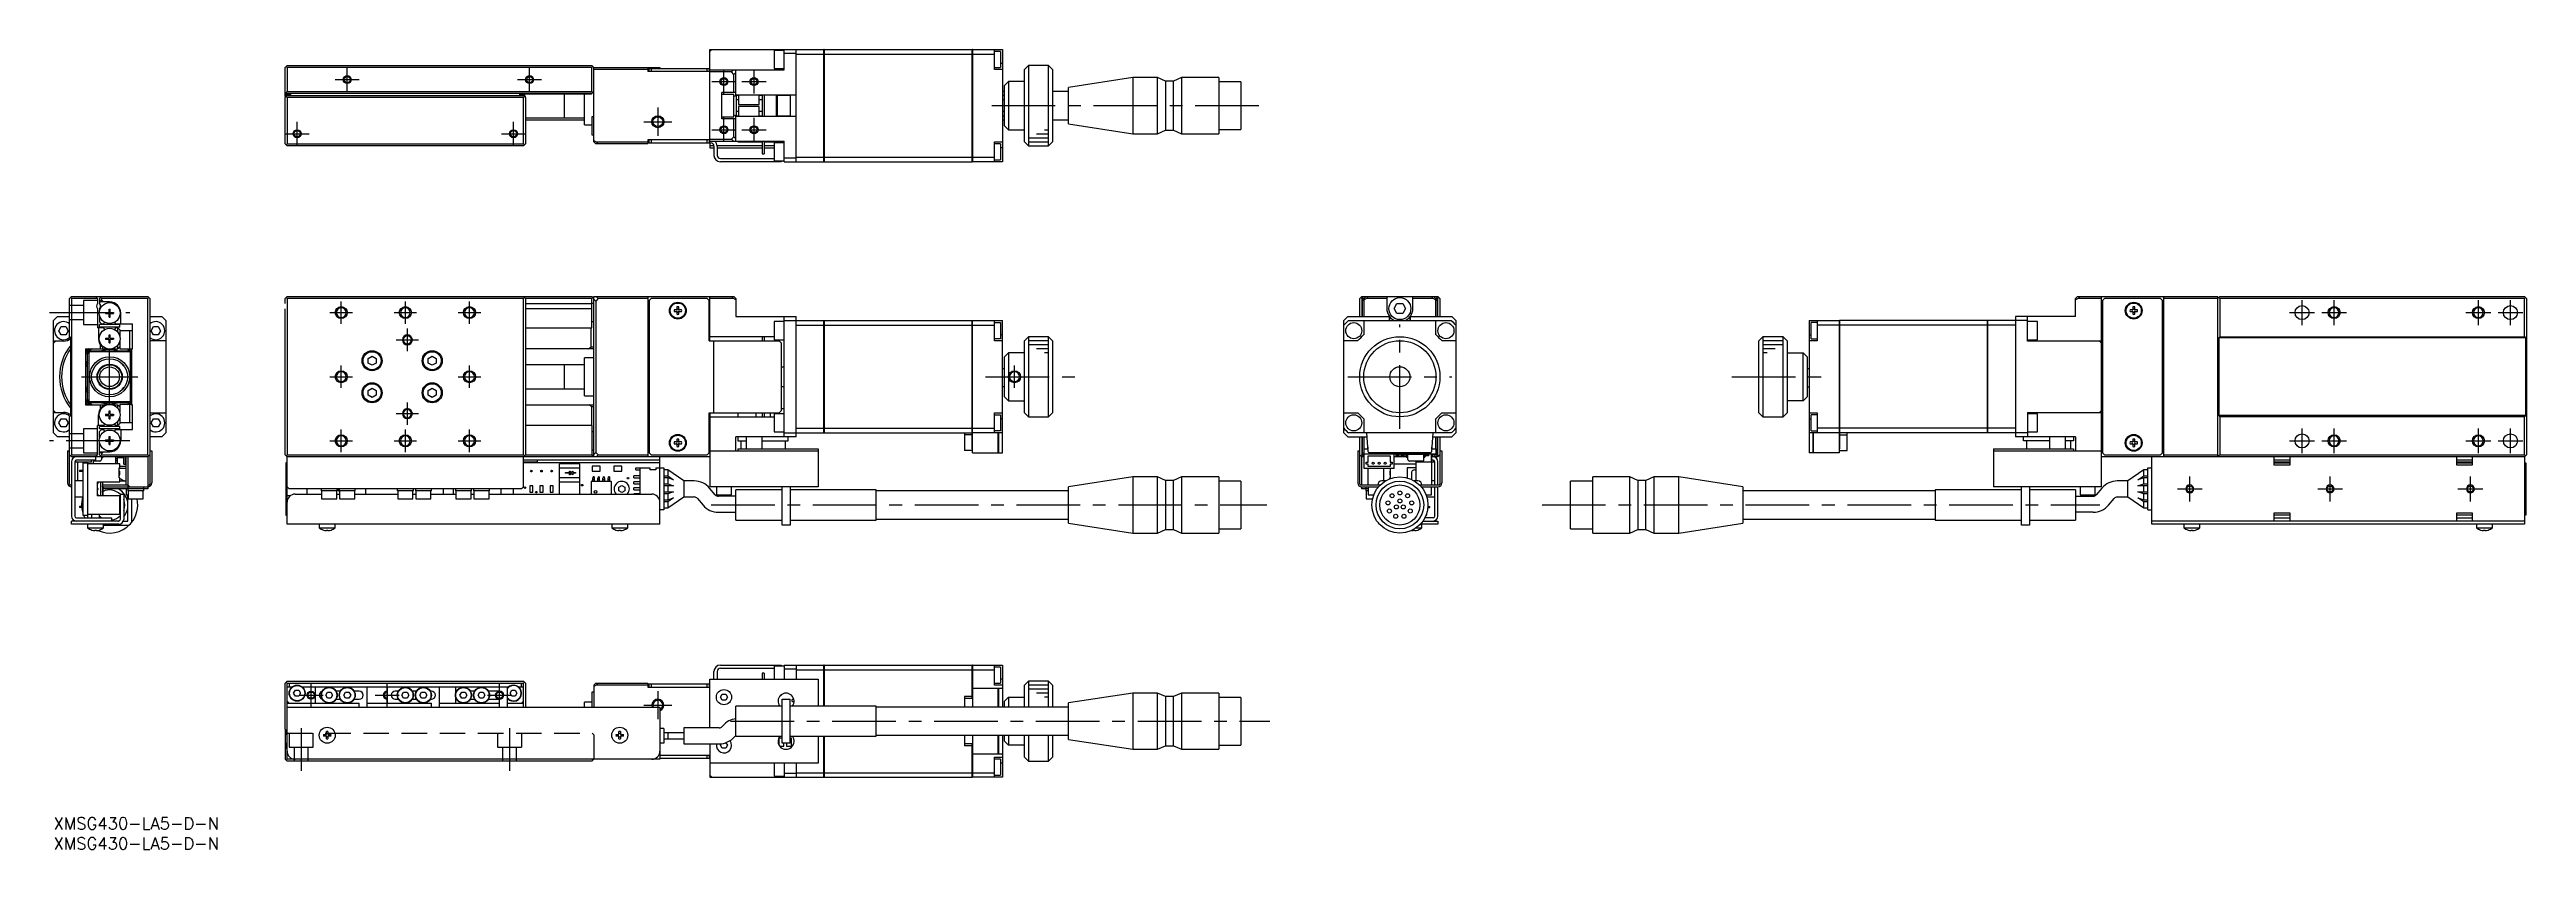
# Model space of a CAD drawing. Extents: x -1 to 617, y -8 to 192.
import ezdxf

# ---------------------------------------------------------------- set-up
doc = ezdxf.new("R2010")
doc.units = 0
doc.header["$LTSCALE"] = 0.5
doc.linetypes.add('CENTER', pattern=[50.8, 31.75, -6.35, 6.35, -6.35])
doc.linetypes.add('DASHED', pattern=[19.05, 12.7, -6.35])
for name, color, linetype in [('MSM_CENTER', 1, 'CENTER'), ('MSM_CONTINUOUS', 7, 'CONTINUOUS'), ('MSM_DASHED', 4, 'DASHED'), ('MSM_NARROW', 5, 'CONTINUOUS'), ('MSM_PART_NUMBER', 7, 'CONTINUOUS')]:
    doc.layers.add(name, color=color, linetype=linetype)
doc.styles.get("Standard").update_dxf_attribs({"font": 'txt.shx', "height": 1, "bigfont": 'bigfont.shx'})

# ---------------------------------------------------------------- blocks, each defined once
blk = doc.blocks.new('*U2')
at = {"layer": 'MSM_PART_NUMBER'}
blk.add_text('XMSG430-LA5-D-N', height=3, dxfattribs=at).set_placement((0, -3))
blk = doc.blocks.new('*U3')
at = {"layer": 'MSM_PART_NUMBER'}
blk.add_text('XMSG430-LA5-D-N', height=3, dxfattribs=at).set_placement((0, -8))

msp = doc.modelspace()

# ---------------------------------------------------------------- linework, layer by layer
at = {"layer": 'MSM_CENTER'}
for p, q in [((73.28, 181.11), (73.28, 187.11)), ((118.78, 181.11), (118.78, 187.11)), ((167.28, 180.61), (167.28, 186.61)), ((174.78, 180.61), (174.78, 186.61)), ((70.28, 184.11), (76.28, 184.11)), ((115.78, 184.11), (121.78, 184.11)), ((164.28, 183.61), (170.28, 183.61)), ((171.78, 183.61), (177.78, 183.61)), ((60.78, 167.61), (60.78, 173.61)), ((114.78, 167.61), (114.78, 173.61)), ((147.28, 173.61), (154.28, 173.61)), ((150.78, 177.11), (150.78, 170.11)), ((167.28, 168.61), (167.28, 174.61)), ((174.78, 168.61), (174.78, 174.61)), ((234.08, 177.61), (302.03, 177.61)), ((57.78, 170.61), (63.78, 170.61)), ((111.78, 170.61), (117.78, 170.61)), ((164.28, 171.61), (170.28, 171.61)), ((171.78, 171.61), (177.78, 171.61)), ((-1, 125.96), (19, 125.96)), ((68.98, 125.96), (74.58, 125.96)), ((71.78, 123.16), (71.78, 128.76)), ((84.98, 125.96), (90.58, 125.96)), ((87.78, 123.16), (87.78, 128.76)), ((100.98, 125.96), (106.58, 125.96)), ((103.78, 123.16), (103.78, 128.76)), ((557.94, 125.96), (564.14, 125.96)), ((561.04, 122.86), (561.04, 129.06)), ((565.94, 125.96), (572.14, 125.96)), ((569.04, 122.86), (569.04, 129.06)), ((601.94, 125.96), (608.14, 125.96)), ((605.04, 122.86), (605.04, 129.06)), ((609.94, 125.96), (616.14, 125.96)), ((613.04, 122.86), (613.04, 129.06)), ((85.48, 119.16), (91.08, 119.16)), ((88.28, 116.36), (88.28, 121.96)), ((335.93, 96.96), (335.93, 122.96)), ((14, 102.96), (14, 116.96)), ((71.78, 107.16), (71.78, 112.76)), ((103.78, 107.16), (103.78, 112.76)), ((239.78, 107.16), (239.78, 112.76)), ((7, 109.96), (21, 109.96)), ((68.98, 109.96), (74.58, 109.96)), ((100.98, 109.96), (106.58, 109.96)), ((232.58, 109.96), (255.59, 109.96)), ((322.93, 109.96), (348.93, 109.96)), ((418.79, 109.96), (442.29, 109.96)), ((85.48, 100.76), (91.08, 100.76)), ((88.28, 97.96), (88.28, 103.56)), ((19, 93.96), (-1, 93.96)), ((68.98, 93.96), (74.58, 93.96)), ((71.78, 91.16), (71.78, 96.76)), ((84.98, 93.96), (90.58, 93.96)), ((87.78, 91.16), (87.78, 96.76)), ((100.98, 93.96), (106.58, 93.96)), ((103.78, 91.16), (103.78, 96.76)), ((557.94, 93.96), (564.14, 93.96)), ((561.04, 90.86), (561.04, 97.06)), ((565.94, 93.96), (572.14, 93.96)), ((569.04, 90.86), (569.04, 97.06)), ((601.94, 93.96), (608.14, 93.96)), ((605.04, 90.86), (605.04, 97.06)), ((609.94, 93.96), (616.14, 93.96)), ((613.04, 90.86), (613.04, 97.06)), ((529.94, 81.96), (536.14, 81.96)), ((533.04, 78.86), (533.04, 85.06)), ((564.94, 81.96), (571.14, 81.96)), ((568.04, 78.86), (568.04, 85.06)), ((599.94, 81.96), (606.14, 81.96)), ((603.04, 78.86), (603.04, 85.06)), ((164.09, 77.96), (302.71, 77.96)), ((371.4, 77.96), (510.57, 77.96)), ((64.28, 27.5), (64.28, 33.5)), ((83.28, 27.5), (83.28, 33.5)), ((111.28, 27.5), (111.28, 33.5)), ((150.78, 31.5), (150.78, 24.5)), ((61.28, 30.5), (67.28, 30.5)), ((80.28, 30.5), (86.28, 30.5)), ((108.28, 30.5), (114.28, 30.5)), ((147.28, 28), (154.28, 28)), ((61.78, 22.31), (61.78, 11.63)), ((113.78, 22.31), (113.78, 11.63)), ((168.92, 24), (303.52, 24))]:
    msp.add_line(p, q, dxfattribs=at)
at = {"layer": 'MSM_CONTINUOUS'}
for p, q in [((163.78, 191.11), (164.28, 191.61)), ((163.78, 191.61), (192.23, 191.61)), ((163.78, 168.71), (163.78, 191.61)), ((182.28, 186.51), (182.28, 191.61)), ((185.28, 163.61), (185.28, 191.61)), ((192.23, 163.61), (192.23, 191.61)), ((192.28, 191.6), (192.23, 191.6)), ((192.28, 191.61), (229.23, 191.61)), ((192.28, 191.61), (192.28, 163.61)), ((229.23, 163.61), (229.23, 191.61)), ((229.28, 191.6), (229.23, 191.6)), ((229.28, 191.61), (236.78, 191.61)), ((229.28, 191.61), (229.28, 163.61)), ((234.78, 186.61), (234.78, 191.61)), ((236.78, 191.61), (236.78, 163.61)), ((58.28, 187.61), (57.78, 187.11)), ((57.78, 179.91), (57.78, 187.11)), ((58.03, 187.36), (58.28, 187.11)), ((58.28, 187.61), (134.28, 187.61)), ((58.28, 187.11), (58.28, 181.11)), ((134.28, 187.11), (58.28, 187.11)), ((134.28, 187.61), (134.78, 187.11)), ((134.28, 187.11), (134.53, 187.36)), ((134.28, 181.11), (134.28, 187.11)), ((134.78, 168.61), (134.78, 187.11)), ((134.78, 187.11), (151.28, 187.11)), ((148.28, 186.61), (134.78, 186.61)), ((148.28, 187.11), (148.28, 186.11)), ((163.78, 186.11), (148.28, 186.11)), ((148.58, 186.11), (148.58, 186.91)), ((148.58, 186.91), (163.58, 186.91)), ((149.08, 186.91), (149.08, 186.11)), ((151.28, 187.11), (151.28, 186.91)), ((163.08, 186.11), (163.08, 186.91)), ((163.58, 186.91), (163.58, 186.11)), ((163.78, 186.51), (182.28, 186.51)), ((169.17, 186.01), (163.78, 186.01)), ((169.17, 186.01), (169.67, 186.51)), ((169.78, 185.4), (169.17, 186.01)), ((170.28, 185.9), (169.78, 185.4)), ((170.28, 180.1), (170.28, 186.51)), ((179.78, 191.36), (179.78, 186.86)), ((182.28, 191.36), (179.78, 191.36)), ((179.78, 186.86), (182.28, 186.86)), ((185.28, 190.61), (182.28, 190.61)), ((185.28, 190.46), (192.23, 190.46)), ((192.28, 190.46), (192.23, 190.46)), ((192.28, 190.46), (229.23, 190.46)), ((229.28, 190.46), (229.23, 190.46)), ((229.28, 190.46), (234.78, 190.46)), ((236.28, 191.11), (234.78, 191.11)), ((234.78, 187.11), (236.28, 187.11)), ((236.78, 186.61), (234.78, 186.61)), ((236.28, 191.11), (236.28, 187.11)), ((236.78, 188.11), (236.28, 188.11)), ((243.28, 187.61), (242.28, 186.61)), ((242.28, 168.61), (242.28, 186.61)), ((243.28, 187.61), (243.28, 167.61)), ((248.28, 187.61), (243.28, 187.61)), ((248.28, 167.61), (248.28, 187.61)), ((249.28, 186.61), (248.28, 187.61)), ((249.28, 186.61), (249.28, 168.61)), ((58.28, 181.11), (57.78, 180.61)), ((134.28, 180.61), (57.78, 180.61)), ((57.78, 180.41), (59.18, 180.41)), ((57.78, 179.61), (58.28, 180.11)), ((57.88, 179.81), (57.78, 179.91)), ((57.78, 168.11), (57.78, 179.61)), ((57.88, 179.71), (57.88, 179.91)), ((58.03, 179.86), (58.28, 179.61)), ((58.88, 180.21), (58.18, 180.21)), ((58.28, 181.11), (134.28, 181.11)), ((58.28, 180.11), (117.28, 180.11)), ((58.28, 179.61), (58.28, 168.11)), ((117.28, 179.61), (58.28, 179.61)), ((59.18, 180.11), (59.18, 180.41)), ((116.38, 180.11), (116.38, 180.51)), ((134.18, 180.51), (116.38, 180.51)), ((117.38, 180.21), (116.68, 180.21)), ((117.28, 180.11), (117.78, 179.61)), ((117.28, 179.61), (117.53, 179.86)), ((117.28, 168.11), (117.28, 179.61)), ((117.68, 179.91), (117.68, 179.71)), ((117.78, 179.61), (117.78, 168.11)), ((127.48, 174.61), (127.48, 180.51)), ((132.48, 172.86), (132.48, 180.51)), ((134.18, 180.51), (134.78, 181.11)), ((134.53, 180.86), (134.28, 181.11)), ((166.78, 174.36), (166.78, 180.86)), ((170.28, 180.86), (166.78, 180.86)), ((169.78, 180.36), (166.78, 180.36)), ((169.78, 180.86), (169.78, 185.4)), ((169.78, 174.86), (169.78, 180.36)), ((170.28, 180.1), (169.78, 179.89)), ((185.28, 180.21), (170.28, 180.21)), ((170.38, 175.01), (170.38, 180.21)), ((170.88, 180.11), (170.38, 180.11)), ((170.78, 180.21), (170.78, 180.11)), ((170.88, 180.21), (170.88, 177.86)), ((176.08, 177.86), (176.08, 180.21)), ((176.78, 180.11), (176.08, 180.11)), ((176.78, 180.21), (176.78, 175.01)), ((177.28, 180.21), (177.28, 175.01)), ((180.38, 175.01), (180.38, 180.21)), ((180.58, 180.21), (180.58, 175.01)), ((183.78, 180.11), (180.58, 180.11)), ((183.78, 180.21), (183.78, 175.01)), ((237.28, 181.11), (236.78, 181.11)), ((237.28, 180.11), (236.78, 180.11)), ((237.28, 182.61), (238.28, 183.61)), ((237.28, 172.61), (237.28, 182.61)), ((242.28, 183.61), (238.28, 183.61)), ((238.28, 183.61), (238.28, 171.61)), ((253.28, 181.11), (249.28, 181.11)), ((269.28, 184.61), (253.28, 182.18)), ((253.28, 173.04), (253.28, 182.18)), ((269.28, 184.61), (269.28, 170.61)), ((275.48, 184.61), (269.28, 184.61)), ((275.48, 170.61), (275.48, 184.61)), ((277.48, 183.76), (275.48, 184.61)), ((277.48, 183.76), (277.48, 171.46)), ((279.48, 183.76), (277.48, 183.76)), ((281.48, 184.61), (279.48, 183.76)), ((279.48, 171.46), (279.48, 183.76)), ((281.48, 184.61), (281.48, 170.61)), ((290.78, 184.61), (281.48, 184.61)), ((290.78, 184.61), (290.78, 170.61)), ((296.28, 183.56), (290.78, 183.56)), ((296.28, 183.56), (296.28, 171.66)), ((117.78, 174.61), (132.48, 174.61)), ((117.78, 174.11), (132.48, 174.11)), ((134.28, 174.86), (134.28, 170.36)), ((134.78, 174.86), (134.28, 174.86)), ((166.78, 174.86), (169.78, 174.86)), ((170.28, 174.36), (166.78, 174.36)), ((169.78, 175.33), (170.28, 175.12)), ((169.78, 169.83), (169.78, 174.36)), ((170.28, 168.71), (170.28, 175.12)), ((170.28, 175.01), (185.28, 175.01)), ((170.38, 179.11), (170.88, 179.11)), ((170.88, 176.11), (170.38, 176.11)), ((170.38, 175.11), (170.88, 175.11)), ((170.78, 175.11), (170.78, 175.01)), ((170.88, 177.86), (176.08, 177.86)), ((170.88, 177.36), (170.88, 175.01)), ((176.08, 177.36), (170.88, 177.36)), ((176.08, 179.11), (176.78, 179.11)), ((176.08, 175.01), (176.08, 177.36)), ((176.78, 176.11), (176.08, 176.11)), ((176.08, 175.11), (176.78, 175.11)), ((180.58, 175.11), (183.78, 175.11)), ((236.78, 179.11), (237.28, 179.11)), ((237.28, 176.11), (236.78, 176.11)), ((236.78, 175.11), (237.28, 175.11)), ((236.78, 174.11), (237.28, 174.11)), ((249.28, 174.11), (253.28, 174.11)), ((57.78, 168.11), (58.28, 167.61)), ((58.28, 168.11), (58.03, 167.86)), ((58.28, 168.11), (117.28, 168.11)), ((117.28, 167.61), (58.28, 167.61)), ((117.53, 167.86), (117.28, 168.11)), ((117.28, 167.61), (117.78, 168.11)), ((132.48, 172.86), (134.28, 172.86)), ((134.28, 170.36), (134.78, 170.36)), ((134.78, 168.92), (135.39, 168.61)), ((135.28, 168.11), (134.78, 168.61)), ((148.28, 168.11), (135.28, 168.11)), ((135.39, 168.61), (148.28, 168.61)), ((135.39, 168.61), (135.89, 168.11)), ((163.78, 169.11), (148.28, 169.11)), ((148.28, 169.11), (148.28, 168.11)), ((148.58, 168.31), (148.58, 169.11)), ((148.58, 168.31), (163.98, 168.31)), ((149.08, 169.11), (149.08, 168.31)), ((163.08, 168.31), (163.08, 169.11)), ((163.58, 169.11), (163.58, 168.31)), ((163.78, 169.21), (169.17, 169.21)), ((163.78, 168.71), (182.28, 168.71)), ((163.78, 168.31), (163.78, 167.11)), ((164.77, 167.61), (163.78, 167.61)), ((163.78, 167.11), (164.78, 167.11)), ((164.78, 167.51), (164.78, 165.21)), ((176.78, 167.61), (165.57, 167.61)), ((165.58, 167.51), (165.58, 165.21)), ((165.58, 167.11), (176.78, 167.11)), ((169.17, 169.21), (169.78, 169.83)), ((169.67, 168.71), (169.17, 169.21)), ((169.78, 169.83), (170.28, 169.33)), ((170.78, 168.71), (170.78, 168.61)), ((170.78, 168.61), (176.78, 168.61)), ((176.78, 168.71), (176.78, 165.61)), ((177.28, 168.71), (177.28, 165.61)), ((177.28, 168.61), (182.28, 168.61)), ((179.78, 167.61), (177.28, 167.61)), ((177.28, 167.11), (179.78, 167.11)), ((179.78, 168.36), (179.78, 163.86)), ((182.28, 168.36), (179.78, 168.36)), ((182.28, 163.61), (182.28, 168.71)), ((234.78, 168.61), (236.78, 168.61)), ((234.78, 163.61), (234.78, 168.61)), ((236.28, 168.11), (234.78, 168.11)), ((236.28, 168.11), (236.28, 164.11)), ((236.78, 167.11), (236.28, 167.11)), ((238.28, 171.61), (237.28, 172.61)), ((238.28, 171.61), (242.28, 171.61)), ((242.28, 168.61), (243.28, 167.61)), ((243.28, 167.61), (248.28, 167.61)), ((248.28, 167.61), (249.28, 168.61)), ((253.28, 173.04), (269.28, 170.61)), ((269.28, 170.61), (275.48, 170.61)), ((275.48, 170.61), (277.48, 171.46)), ((277.48, 171.46), (279.48, 171.46)), ((279.48, 171.46), (281.48, 170.61)), ((281.48, 170.61), (290.78, 170.61)), ((290.78, 171.66), (296.28, 171.66)), ((166.38, 164.41), (179.78, 164.41)), ((181.58, 163.61), (166.38, 163.61)), ((176.78, 165.61), (177.28, 165.61)), ((179.78, 163.86), (182.28, 163.86)), ((181.08, 163.61), (181.08, 163.86)), ((181.58, 163.86), (181.58, 163.61)), ((182.28, 164.61), (185.28, 164.61)), ((182.28, 163.61), (192.23, 163.61)), ((185.28, 164.77), (192.23, 164.77)), ((192.28, 164.77), (192.23, 164.77)), ((192.28, 163.62), (192.23, 163.62)), ((192.28, 164.77), (229.23, 164.77)), ((192.28, 163.61), (229.23, 163.61)), ((229.28, 164.77), (229.23, 164.77)), ((229.28, 163.62), (229.23, 163.62)), ((229.28, 164.77), (234.78, 164.77)), ((236.78, 163.61), (229.28, 163.61)), ((234.78, 164.11), (236.28, 164.11)), ((4, 129.46), (4.5, 129.96)), ((4.5, 129.96), (23.5, 129.96)), ((10.5, 129.96), (11, 129.46)), ((12, 129.96), (11.5, 129.46)), ((23.5, 129.96), (24, 129.46)), ((58.28, 129.96), (57.78, 129.46)), ((58.28, 129.96), (134.28, 129.96)), ((117.78, 129.46), (117.28, 129.96)), ((134.78, 129.46), (134.28, 129.96)), ((134.78, 89.96), (134.78, 129.96)), ((134.78, 129.96), (169.78, 129.96)), ((135.39, 129.96), (135.89, 129.46)), ((148.28, 129.96), (148.28, 89.96)), ((163.78, 118.96), (163.78, 129.96)), ((169.67, 129.46), (169.17, 129.96)), ((169.78, 129.96), (170.28, 129.46)), ((325.93, 129.46), (326.43, 129.96)), ((326.93, 129.96), (326.43, 129.46)), ((326.43, 129.96), (345.43, 129.96)), ((327.03, 129.46), (327.53, 129.96)), ((327.43, 129.86), (327.43, 129.96)), ((328.14, 129.96), (327.64, 129.46)), ((332.68, 129.96), (332.68, 126.96)), ((339.18, 126.96), (339.18, 129.96)), ((344.22, 129.46), (343.72, 129.96)), ((344.33, 129.96), (344.83, 129.46)), ((344.43, 129.86), (344.43, 129.96)), ((345.43, 129.46), (344.93, 129.96)), ((345.43, 129.96), (345.93, 129.46)), ((504.54, 129.46), (505.04, 129.96)), ((505.04, 129.96), (540.04, 129.96)), ((505.65, 129.96), (505.15, 129.46)), ((511.04, 82.46), (511.04, 129.96)), ((526.54, 89.96), (526.54, 129.96)), ((540.54, 129.96), (540.04, 129.46)), ((540.04, 89.96), (540.04, 129.96)), ((540.54, 129.96), (616.54, 129.96)), ((617.04, 129.46), (616.54, 129.96)), ((1, 124.96), (0, 123.96)), ((0, 95.96), (0, 123.96)), ((1, 124.96), (4, 124.96)), ((4, 119.96), (4, 129.46)), ((4.5, 129.46), (4.25, 129.71)), ((4.5, 129.46), (4.5, 90.46)), ((11, 129.46), (4.5, 129.46)), ((11, 129.46), (11, 128.22)), ((11, 126.9), (11, 122.16)), ((11.5, 129.46), (11.5, 128.22)), ((14, 128.66), (11.5, 128.66)), ((11.5, 126.9), (11.5, 126.58)), ((11.5, 125.15), (11.5, 123.66)), ((11.5, 123.66), (12, 123.16)), ((12, 129.16), (11.65, 128.66)), ((12, 129.46), (11.75, 129.71)), ((12, 129.46), (12, 129.16)), ((23.5, 129.46), (12, 129.46)), ((12.5, 128.66), (12, 129.16)), ((13, 126.01), (13.8, 126.01)), ((13, 126.01), (13, 125.72)), ((13, 125.72), (13.8, 125.72)), ((13.53, 125.72), (13.53, 126.01)), ((13.86, 126.86), (14.15, 126.86)), ((13.86, 126.07), (13.86, 126.86)), ((14.15, 126.33), (13.86, 126.33)), ((13.86, 124.86), (13.86, 125.66)), ((13.86, 125.39), (14.15, 125.39)), ((13.86, 124.86), (14.15, 124.86)), ((14.15, 126.07), (14.15, 126.86)), ((14.15, 124.86), (14.15, 125.66)), ((14.21, 126.01), (15, 126.01)), ((14.21, 125.72), (15, 125.72)), ((14.47, 125.72), (14.47, 126.01)), ((15, 126.01), (15, 125.72)), ((16.8, 123.16), (16.8, 125.86)), ((23.75, 129.71), (23.5, 129.46)), ((23.5, 90.46), (23.5, 129.46)), ((24, 129.46), (24, 83.16)), ((24, 124.96), (27, 124.96)), ((28, 123.96), (27, 124.96)), ((28, 123.96), (28, 95.96)), ((57.78, 128.22), (57.78, 129.46)), ((57.78, 90.46), (57.78, 126.9)), ((58.03, 129.71), (58.28, 129.46)), ((117.28, 129.46), (58.28, 129.46)), ((58.28, 129.46), (58.28, 90.46)), ((117.28, 129.46), (117.53, 129.71)), ((117.28, 90.46), (117.28, 129.46)), ((134.28, 129.46), (117.78, 129.46)), ((117.78, 129.46), (117.78, 90.46)), ((117.78, 128.22), (134.28, 128.22)), ((134.28, 126.9), (117.78, 126.9)), ((134.28, 129.46), (134.53, 129.71)), ((134.28, 128.22), (134.28, 129.46)), ((134.78, 128.21), (134.28, 128.21)), ((134.28, 122.16), (134.28, 128.21)), ((134.28, 123.71), (134.78, 123.71)), ((135.28, 128.85), (134.78, 129.35)), ((135.89, 129.46), (135.28, 128.85)), ((135.28, 128.85), (135.28, 91.07)), ((148.28, 129.46), (135.89, 129.46)), ((149.08, 129.46), (148.58, 128.96)), ((148.58, 128.96), (148.58, 90.96)), ((163.08, 129.46), (149.08, 129.46)), ((155.54, 126.7), (154.86, 126.7)), ((154.86, 126.22), (155.54, 126.22)), ((155.54, 127.38), (155.54, 126.7)), ((155.54, 126.22), (155.54, 125.54)), ((156.02, 126.7), (156.02, 127.38)), ((156.7, 126.7), (156.02, 126.7)), ((156.02, 126.22), (156.7, 126.22)), ((156.02, 125.54), (156.02, 126.22)), ((163.58, 128.96), (163.08, 129.46)), ((163.58, 118.96), (163.58, 128.96)), ((169.67, 129.46), (163.78, 129.46)), ((170.28, 129.16), (169.67, 129.46)), ((170.28, 129.46), (170.28, 124.96)), ((170.28, 124.96), (185.28, 124.96)), ((179.78, 123.71), (179.78, 119.21)), ((182.28, 123.71), (179.78, 123.71)), ((182.28, 94.96), (182.28, 124.96)), ((182.28, 123.96), (192.23, 123.96)), ((185.28, 94.96), (185.28, 124.96)), ((192.23, 95.96), (192.23, 123.96)), ((192.28, 123.95), (192.23, 123.95)), ((192.28, 123.96), (229.23, 123.96)), ((192.28, 123.96), (192.28, 95.96)), ((229.23, 91.96), (229.23, 123.96)), ((229.28, 123.95), (229.23, 123.95)), ((229.28, 90.96), (229.28, 123.96)), ((229.28, 123.96), (236.78, 123.96)), ((234.78, 118.96), (234.78, 123.96)), ((236.78, 90.96), (236.78, 123.96)), ((322.93, 124.96), (321.93, 123.96)), ((321.93, 95.96), (321.93, 123.96)), ((322.93, 124.96), (333.33, 124.96)), ((323.08, 123.96), (348.77, 123.96)), ((325.93, 124.96), (325.93, 129.46)), ((326.43, 129.46), (326.18, 129.71)), ((326.43, 129.46), (326.43, 124.96)), ((326.63, 129.46), (327.03, 129.46)), ((326.63, 124.96), (326.63, 129.46)), ((327.03, 128.96), (326.63, 128.96)), ((326.93, 123.96), (326.93, 120.46)), ((327.64, 129.46), (327.03, 129.16)), ((327.03, 124.96), (327.03, 129.46)), ((332.68, 129.46), (327.64, 129.46)), ((333.33, 123.96), (333.33, 124.96)), ((333.44, 123.96), (333.44, 124.87)), ((334.48, 126.96), (335.21, 128.21)), ((335.21, 125.71), (334.48, 126.96)), ((335.21, 128.21), (336.65, 128.21)), ((336.65, 125.71), (335.21, 125.71)), ((336.65, 128.21), (337.37, 126.96)), ((337.37, 126.96), (336.65, 125.71)), ((338.42, 124.87), (338.42, 123.96)), ((338.53, 124.96), (338.53, 123.96)), ((338.53, 124.96), (348.93, 124.96)), ((344.22, 129.46), (339.18, 129.46)), ((344.83, 129.16), (344.22, 129.46)), ((344.83, 129.46), (345.23, 129.46)), ((344.83, 129.46), (344.83, 124.96)), ((345.23, 128.96), (344.83, 128.96)), ((344.93, 120.46), (344.93, 123.96)), ((345.23, 129.46), (345.23, 124.96)), ((345.68, 129.71), (345.43, 129.46)), ((345.43, 124.96), (345.43, 129.46)), ((345.93, 129.46), (345.93, 124.96)), ((349.93, 123.96), (348.93, 124.96)), ((349.93, 123.96), (349.93, 95.96)), ((438.04, 123.96), (438.04, 90.96)), ((438.04, 123.96), (445.54, 123.96)), ((440.04, 123.96), (440.04, 118.96)), ((445.54, 123.96), (445.54, 90.96)), ((445.54, 123.95), (445.59, 123.95)), ((482.54, 123.96), (445.59, 123.96)), ((445.59, 123.96), (445.59, 91.96)), ((482.54, 95.96), (482.54, 123.96)), ((482.54, 123.95), (482.59, 123.95)), ((482.59, 123.96), (482.59, 95.96)), ((492.54, 123.96), (482.59, 123.96)), ((489.54, 124.96), (489.54, 94.96)), ((504.54, 124.96), (489.54, 124.96)), ((492.54, 118.86), (492.54, 124.96)), ((495.04, 123.71), (492.54, 123.71)), ((495.04, 119.21), (495.04, 123.71)), ((505.15, 129.46), (504.54, 129.16)), ((504.54, 124.96), (504.54, 129.46)), ((511.04, 129.46), (505.15, 129.46)), ((511.24, 124.21), (511.04, 124.21)), ((511.74, 129.46), (511.24, 128.96)), ((511.24, 128.96), (511.24, 90.96)), ((525.74, 129.46), (511.74, 129.46)), ((518.8, 126.7), (518.12, 126.7)), ((518.12, 126.22), (518.8, 126.22)), ((518.8, 127.38), (518.8, 126.7)), ((518.8, 126.22), (518.8, 125.54)), ((519.28, 126.7), (519.28, 127.38)), ((519.96, 126.7), (519.28, 126.7)), ((519.28, 125.54), (519.28, 126.22)), ((519.28, 126.22), (519.96, 126.22)), ((526.24, 128.96), (525.74, 129.46)), ((526.24, 90.96), (526.24, 128.96)), ((526.54, 124.21), (526.24, 124.21)), ((526.54, 123.71), (526.24, 123.71)), ((540.04, 129.46), (526.54, 129.46)), ((540.29, 129.71), (540.54, 129.46)), ((540.54, 129.46), (540.54, 119.96)), ((616.54, 129.46), (540.54, 129.46)), ((616.54, 129.46), (616.79, 129.71)), ((616.54, 119.96), (616.54, 129.46)), ((617.04, 129.46), (617.04, 90.46)), ((0, 118.36), (0.5, 118.86)), ((2.5, 118.86), (0, 118.86)), ((1.35, 121.46), (1.92, 122.46)), ((1.92, 120.46), (1.35, 121.46)), ((1.92, 122.46), (3.08, 122.46)), ((3.08, 120.46), (1.92, 120.46)), ((3.08, 122.46), (3.65, 121.46)), ((3.65, 121.46), (3.08, 120.46)), ((4.3, 119.66), (4, 119.96)), ((4.3, 100.26), (4.3, 119.66)), ((12.46, 122.16), (11, 122.16)), ((11.2, 122.16), (11.2, 119.46)), ((11.5, 122.36), (11.5, 122.96)), ((16.5, 122.96), (11.5, 122.96)), ((16.5, 122.36), (11.5, 122.36)), ((11.7, 116.96), (11.7, 117.86)), ((12, 123.16), (12.48, 123.16)), ((12.46, 122.16), (12.54, 122.02)), ((12.54, 123.25), (12.48, 123.16)), ((13, 119.61), (13.8, 119.61)), ((13, 119.61), (13, 119.32)), ((13, 119.32), (13.8, 119.32)), ((13.53, 119.32), (13.53, 119.61)), ((13.86, 120.46), (14.15, 120.46)), ((13.86, 119.67), (13.86, 120.46)), ((14.15, 119.93), (13.86, 119.93)), ((13.86, 118.46), (13.86, 119.26)), ((13.86, 118.99), (14.15, 118.99)), ((13.86, 118.46), (14.15, 118.46)), ((14.15, 119.67), (14.15, 120.46)), ((14.15, 118.46), (14.15, 119.26)), ((14.21, 119.61), (15, 119.61)), ((14.21, 119.32), (15, 119.32)), ((14.47, 119.32), (14.47, 119.61)), ((15, 119.61), (15, 119.32)), ((15.52, 123.16), (15.33, 123.49)), ((15.33, 121.79), (15.54, 122.16)), ((15.52, 123.16), (19.7, 123.16)), ((16, 122.16), (15.54, 122.16)), ((16, 121.12), (16, 122.16)), ((16, 122.16), (16.5, 121.66)), ((16, 116.96), (16, 117.8)), ((16.5, 117.46), (16, 116.96)), ((16.5, 122.36), (16.5, 122.96)), ((16.5, 121.66), (16.5, 120.18)), ((19.7, 121.41), (16.5, 121.41)), ((16.5, 118.75), (16.5, 116.91)), ((19, 116.91), (19, 121.41)), ((19.7, 116.96), (19.7, 123.16)), ((28, 118.96), (24, 118.96)), ((24.35, 121.46), (24.92, 122.46)), ((24.92, 120.46), (24.35, 121.46)), ((24.92, 122.46), (26.08, 122.46)), ((26.08, 120.46), (24.92, 120.46)), ((26.08, 122.46), (26.65, 121.46)), ((26.65, 121.46), (26.08, 120.46)), ((117.78, 122.16), (134.28, 122.16)), ((133.47, 116.96), (134.18, 117.46)), ((134.18, 117.46), (134.18, 122.16)), ((134.18, 117.46), (134.78, 117.46)), ((148.58, 119.96), (148.28, 119.96)), ((148.28, 118.21), (148.58, 118.21)), ((179.78, 119.96), (163.58, 119.96)), ((163.58, 118.96), (181.08, 118.96)), ((164.78, 100.96), (164.78, 118.96)), ((176.78, 119.96), (176.78, 118.96)), ((177.28, 119.96), (177.28, 118.96)), ((179.78, 119.21), (182.28, 119.21)), ((181.58, 118.46), (181.08, 118.96)), ((181.58, 118.46), (181.58, 101.46)), ((185.28, 122.81), (192.23, 122.81)), ((192.28, 122.8), (192.23, 122.8)), ((192.28, 122.81), (229.23, 122.81)), ((229.28, 122.8), (229.23, 122.8)), ((229.28, 122.81), (234.78, 122.81)), ((234.78, 123.46), (236.28, 123.46)), ((236.28, 119.46), (234.78, 119.46)), ((236.78, 118.96), (234.78, 118.96)), ((236.28, 123.46), (236.28, 119.46)), ((236.78, 120.46), (236.28, 120.46)), ((243.28, 119.96), (242.28, 118.96)), ((242.28, 100.96), (242.28, 118.96)), ((243.28, 119.96), (243.28, 99.96)), ((248.28, 119.96), (243.28, 119.96)), ((248.28, 99.96), (248.28, 119.96)), ((249.28, 118.96), (248.28, 119.96)), ((249.28, 118.96), (249.28, 100.96)), ((325.43, 118.96), (321.93, 118.96)), ((349.93, 118.96), (346.43, 118.96)), ((426.54, 119.96), (425.54, 118.96)), ((425.54, 100.96), (425.54, 118.96)), ((426.54, 119.96), (426.54, 99.96)), ((431.54, 119.96), (426.54, 119.96)), ((431.54, 99.96), (431.54, 119.96)), ((432.54, 118.96), (431.54, 119.96)), ((432.54, 118.96), (432.54, 100.96)), ((438.04, 120.46), (438.54, 120.46)), ((440.04, 118.96), (438.04, 118.96)), ((438.54, 119.46), (438.54, 123.46)), ((440.04, 123.46), (438.54, 123.46)), ((438.54, 119.46), (440.04, 119.46)), ((445.54, 122.81), (440.04, 122.81)), ((445.54, 122.8), (445.59, 122.8)), ((482.54, 122.81), (445.59, 122.81)), ((482.54, 122.8), (482.59, 122.8)), ((489.54, 122.81), (482.59, 122.81)), ((492.54, 119.21), (495.04, 119.21)), ((511.04, 118.86), (492.54, 118.86)), ((510.54, 118.86), (511.04, 118.36)), ((511.24, 119.96), (511.04, 119.96)), ((511.24, 118.96), (511.04, 118.96)), ((511.24, 117.46), (511.04, 117.46)), ((526.24, 118.21), (526.54, 118.21)), ((540.54, 119.96), (540.24, 119.66)), ((616.84, 119.66), (540.24, 119.66)), ((540.24, 119.66), (540.24, 100.26)), ((540.54, 119.96), (616.54, 119.96)), ((616.84, 119.66), (616.54, 119.96)), ((616.84, 100.26), (616.84, 119.66)), ((8, 116.96), (8, 102.96)), ((8, 116.96), (13.29, 116.96)), ((8.5, 115.66), (9.3, 116.46)), ((8.5, 104.26), (8.5, 115.66)), ((8.8, 115.96), (8.8, 103.96)), ((19, 116.16), (9, 116.16)), ((9.3, 116.46), (18.7, 116.46)), ((12.2, 117.32), (12.2, 116.96)), ((14.71, 116.96), (16, 116.96)), ((16.5, 116.91), (19.5, 116.91)), ((17.2, 112.94), (17.2, 113.13)), ((17.2, 112.94), (17.43, 112.71)), ((17.43, 112.88), (17.43, 112.71)), ((17.43, 112.71), (17.56, 112.71)), ((18.7, 116.46), (19.5, 115.66)), ((19.2, 103.96), (19.2, 115.96)), ((19.5, 102.96), (19.5, 116.96)), ((19.5, 116.96), (19.7, 116.96)), ((78.48, 114.54), (79.48, 115.12)), ((78.48, 113.38), (78.48, 114.54)), ((79.48, 112.81), (78.48, 113.38)), ((79.48, 115.12), (80.48, 114.54)), ((80.48, 113.38), (79.48, 112.81)), ((80.48, 114.54), (80.48, 113.38)), ((93.48, 114.54), (94.48, 115.12)), ((93.48, 113.38), (93.48, 114.54)), ((94.48, 112.81), (93.48, 113.38)), ((94.48, 115.12), (95.48, 114.54)), ((95.48, 113.38), (94.48, 112.81)), ((95.48, 114.54), (95.48, 113.38)), ((134.78, 116.96), (117.78, 116.96)), ((132.48, 112.96), (117.78, 112.96)), ((127.48, 106.96), (127.48, 112.96)), ((132.48, 105.21), (132.48, 114.71)), ((134.78, 114.71), (132.48, 114.71)), ((148.48, 114.96), (148.28, 114.76)), ((148.58, 114.96), (148.48, 114.96)), ((148.48, 114.96), (148.48, 104.96)), ((181.58, 112.46), (182.28, 112.46)), ((237.28, 111.96), (236.78, 111.96)), ((237.28, 114.96), (238.28, 115.96)), ((237.28, 104.96), (237.28, 114.96)), ((242.28, 115.96), (238.28, 115.96)), ((238.28, 115.96), (238.28, 103.96)), ((432.54, 115.96), (436.54, 115.96)), ((437.54, 114.96), (436.54, 115.96)), ((436.54, 103.96), (436.54, 115.96)), ((437.54, 114.96), (437.54, 104.96)), ((438.04, 111.96), (437.54, 111.96)), ((526.34, 114.96), (526.24, 114.96)), ((526.34, 104.96), (526.34, 114.96)), ((526.54, 114.76), (526.34, 114.96)), ((17.43, 107.21), (17.2, 106.99)), ((17.2, 106.8), (17.2, 106.99)), ((17.43, 107.21), (17.43, 107.04)), ((17.56, 107.21), (17.43, 107.21)), ((78.48, 106.54), (79.48, 107.12)), ((78.48, 105.38), (78.48, 106.54)), ((79.48, 104.81), (78.48, 105.38)), ((79.48, 107.12), (80.48, 106.54)), ((80.48, 105.38), (79.48, 104.81)), ((80.48, 106.54), (80.48, 105.38)), ((93.48, 106.54), (94.48, 107.12)), ((93.48, 105.38), (93.48, 106.54)), ((94.48, 104.81), (93.48, 105.38)), ((94.48, 107.12), (95.48, 106.54)), ((95.48, 105.38), (94.48, 104.81)), ((95.48, 106.54), (95.48, 105.38)), ((117.78, 106.96), (132.48, 106.96)), ((132.48, 105.21), (134.78, 105.21)), ((148.28, 105.16), (148.48, 104.96)), ((182.28, 107.46), (181.58, 107.46)), ((237.28, 107.46), (236.78, 107.46)), ((437.54, 107.46), (438.04, 107.46)), ((526.34, 104.96), (526.54, 105.16)), ((0.5, 101.06), (0, 101.56)), ((0, 101.06), (2.5, 101.06)), ((1.35, 98.46), (1.92, 99.46)), ((1.92, 99.46), (3.08, 99.46)), ((3.08, 99.46), (3.65, 98.46)), ((4, 99.96), (4.3, 100.26)), ((4, 83.16), (4, 99.96)), ((8, 102.96), (13.29, 102.96)), ((9.3, 103.46), (8.5, 104.26)), ((9, 103.76), (19, 103.76)), ((18.7, 103.46), (9.3, 103.46)), ((11.2, 97.76), (11.2, 100.46)), ((11.7, 102.06), (11.7, 102.96)), ((12.2, 102.96), (12.2, 102.61)), ((13, 100.61), (13.8, 100.61)), ((13, 100.61), (13, 100.32)), ((13, 100.32), (13.8, 100.32)), ((13.53, 100.32), (13.53, 100.61)), ((13.86, 101.46), (14.15, 101.46)), ((13.86, 100.67), (13.86, 101.46)), ((14.15, 100.93), (13.86, 100.93)), ((13.86, 99.46), (13.86, 100.26)), ((13.86, 99.99), (14.15, 99.99)), ((13.86, 99.46), (14.15, 99.46)), ((14.15, 100.67), (14.15, 101.46)), ((14.15, 99.46), (14.15, 100.26)), ((14.21, 100.61), (15, 100.61)), ((14.21, 100.32), (15, 100.32)), ((14.47, 100.32), (14.47, 100.61)), ((14.71, 102.96), (16, 102.96)), ((15, 100.61), (15, 100.32)), ((16, 102.12), (16, 102.96)), ((16, 102.96), (16.5, 102.46)), ((19.5, 103.01), (16.5, 103.01)), ((16.5, 103.01), (16.5, 101.18)), ((16.5, 99.75), (16.5, 98.26)), ((19.5, 104.26), (18.7, 103.46)), ((19, 98.51), (19, 103.01)), ((19.7, 102.96), (19.5, 102.96)), ((19.7, 96.76), (19.7, 102.96)), ((24, 100.96), (28, 100.96)), ((24.35, 98.46), (24.92, 99.46)), ((24.92, 99.46), (26.08, 99.46)), ((26.08, 99.46), (26.65, 98.46)), ((117.78, 102.96), (134.78, 102.96)), ((134.28, 102.46), (133.57, 102.96)), ((134.28, 97.76), (134.28, 102.46)), ((134.78, 102.46), (134.28, 102.46)), ((148.58, 101.71), (148.28, 101.71)), ((148.28, 99.96), (148.58, 99.96)), ((148.48, 104.96), (148.58, 104.96)), ((163.58, 90.96), (163.58, 100.96)), ((163.58, 100.96), (181.08, 100.96)), ((163.58, 99.96), (179.78, 99.96)), ((163.78, 100.96), (163.78, 82.46)), ((170.78, 100.96), (170.78, 99.96)), ((175.28, 99.96), (175.28, 100.96)), ((176.78, 100.96), (176.78, 99.96)), ((177.28, 100.96), (177.28, 99.96)), ((178.78, 100.96), (178.78, 99.96)), ((179.78, 100.71), (179.78, 96.21)), ((182.28, 100.71), (179.78, 100.71)), ((181.08, 100.96), (181.58, 101.46)), ((182.28, 101.96), (181.58, 101.96)), ((234.78, 100.96), (236.78, 100.96)), ((234.78, 95.96), (234.78, 100.96)), ((234.78, 100.46), (236.28, 100.46)), ((236.28, 100.46), (236.28, 96.46)), ((236.78, 99.46), (236.28, 99.46)), ((238.28, 103.96), (237.28, 104.96)), ((238.28, 103.96), (242.28, 103.96)), ((242.28, 100.96), (243.28, 99.96)), ((243.28, 99.96), (248.28, 99.96)), ((248.28, 99.96), (249.28, 100.96)), ((321.93, 100.96), (325.43, 100.96)), ((326.93, 99.46), (326.93, 95.96)), ((344.93, 95.96), (344.93, 99.46)), ((346.43, 100.96), (349.93, 100.96)), ((425.54, 100.96), (426.54, 99.96)), ((426.54, 99.96), (431.54, 99.96)), ((431.54, 99.96), (432.54, 100.96)), ((436.54, 103.96), (432.54, 103.96)), ((436.54, 103.96), (437.54, 104.96)), ((438.04, 100.96), (440.04, 100.96)), ((438.04, 99.46), (438.54, 99.46)), ((440.04, 100.46), (438.54, 100.46)), ((438.54, 96.46), (438.54, 100.46)), ((440.04, 100.96), (440.04, 95.96)), ((492.54, 101.06), (511.04, 101.06)), ((492.54, 101.06), (492.54, 94.96)), ((495.04, 100.71), (492.54, 100.71)), ((495.04, 96.21), (495.04, 100.71)), ((511.04, 101.56), (510.54, 101.06)), ((511.04, 102.46), (511.24, 102.46)), ((511.24, 100.96), (511.04, 100.96)), ((511.04, 99.96), (511.24, 99.96)), ((526.24, 104.96), (526.34, 104.96)), ((526.54, 101.71), (526.24, 101.71)), ((540.24, 100.26), (540.54, 99.96)), ((616.84, 100.26), (540.24, 100.26)), ((540.54, 99.96), (540.54, 90.46)), ((616.54, 99.96), (540.54, 99.96)), ((616.54, 99.96), (616.84, 100.26)), ((616.54, 90.46), (616.54, 99.96)), ((0, 95.96), (1, 94.96)), ((4, 94.96), (1, 94.96)), ((1.92, 97.46), (1.35, 98.46)), ((3.08, 97.46), (1.92, 97.46)), ((3.65, 98.46), (3.08, 97.46)), ((11, 90.46), (11, 97.76)), ((12.46, 97.76), (11, 97.76)), ((11.5, 96.96), (11.5, 97.56)), ((16.5, 97.56), (11.5, 97.56)), ((16.5, 96.96), (11.5, 96.96)), ((12, 96.76), (11.5, 96.26)), ((11.5, 94.78), (11.5, 96.26)), ((11.5, 90.46), (11.5, 93.35)), ((12, 96.76), (12.48, 96.76)), ((12.54, 97.9), (12.46, 97.76)), ((12.48, 96.76), (12.54, 96.67)), ((13, 94.21), (13.8, 94.21)), ((13, 94.21), (13, 93.92)), ((13, 93.92), (13.8, 93.92)), ((13.53, 93.92), (13.53, 94.21)), ((13.86, 95.06), (14.15, 95.06)), ((13.86, 94.27), (13.86, 95.06)), ((14.15, 94.53), (13.86, 94.53)), ((13.86, 93.06), (13.86, 93.86)), ((13.86, 93.59), (14.15, 93.59)), ((13.86, 93.06), (14.15, 93.06)), ((14.15, 94.27), (14.15, 95.06)), ((14.15, 93.06), (14.15, 93.86)), ((14.21, 94.21), (15, 94.21)), ((14.21, 93.92), (15, 93.92)), ((14.47, 93.92), (14.47, 94.21)), ((15, 94.21), (15, 93.92)), ((15.54, 97.76), (15.33, 98.14)), ((15.33, 96.44), (15.52, 96.76)), ((15.52, 96.76), (19.7, 96.76)), ((16, 97.76), (15.54, 97.76)), ((16, 97.76), (16, 98.8)), ((16.5, 98.26), (16, 97.76)), ((16.5, 98.51), (19.7, 98.51)), ((16.5, 96.96), (16.5, 97.56)), ((16.8, 96.76), (16.8, 94.06)), ((27, 94.96), (24, 94.96)), ((24.92, 97.46), (24.35, 98.46)), ((26.08, 97.46), (24.92, 97.46)), ((26.65, 98.46), (26.08, 97.46)), ((27, 94.96), (28, 95.96)), ((134.38, 97.76), (117.78, 97.76)), ((134.28, 96.21), (134.28, 91.71)), ((134.78, 96.21), (134.28, 96.21)), ((134.38, 96.21), (134.38, 97.76)), ((155.54, 93.7), (154.86, 93.7)), ((154.86, 93.22), (155.54, 93.22)), ((155.54, 94.38), (155.54, 93.7)), ((155.54, 93.22), (155.54, 92.54)), ((156.02, 93.7), (156.02, 94.38)), ((156.7, 93.7), (156.02, 93.7)), ((156.02, 92.54), (156.02, 93.22)), ((156.02, 93.22), (156.7, 93.22)), ((170.28, 91.46), (170.28, 94.96)), ((185.28, 94.96), (170.28, 94.96)), ((170.78, 94.96), (170.78, 93.96)), ((170.78, 93.96), (172.78, 93.96)), ((171.53, 93.96), (171.53, 91.96)), ((172.78, 94.96), (172.78, 91.96)), ((176.78, 91.96), (176.78, 94.96)), ((176.78, 93.96), (183.28, 93.96)), ((179.78, 96.21), (182.28, 96.21)), ((182.28, 95.96), (192.23, 95.96)), ((182.53, 93.96), (182.53, 91.96)), ((183.28, 93.96), (183.28, 94.96)), ((185.28, 97.12), (192.23, 97.12)), ((192.28, 97.12), (192.23, 97.12)), ((192.28, 95.97), (192.23, 95.97)), ((192.28, 97.12), (229.23, 97.12)), ((192.28, 95.96), (229.23, 95.96)), ((227.28, 95.96), (227.28, 91.56)), ((229.23, 95.46), (227.28, 95.46)), ((229.28, 97.12), (229.23, 97.12)), ((229.28, 95.97), (229.23, 95.97)), ((229.28, 97.12), (234.78, 97.12)), ((236.78, 95.96), (229.28, 95.96)), ((236.28, 96.46), (234.78, 96.46)), ((235.73, 90.96), (235.73, 95.96)), ((235.78, 95.96), (235.78, 90.96)), ((321.93, 95.96), (322.93, 94.96)), ((322.93, 94.96), (327.75, 94.96)), ((348.77, 95.96), (323.08, 95.96)), ((325.93, 83.16), (325.93, 94.96)), ((326.43, 94.96), (326.43, 90.46)), ((326.63, 90.46), (326.63, 94.96)), ((327.03, 91.96), (327.03, 94.96)), ((328.01, 91.24), (327.68, 95.96)), ((344.18, 95.96), (343.85, 91.24)), ((344.11, 94.96), (348.93, 94.96)), ((344.83, 94.96), (344.83, 91.96)), ((345.23, 94.96), (345.23, 90.46)), ((345.43, 90.46), (345.43, 94.96)), ((345.93, 94.96), (345.93, 83.16)), ((348.93, 94.96), (349.93, 95.96)), ((445.54, 95.96), (438.04, 95.96)), ((438.54, 96.46), (440.04, 96.46)), ((439.04, 90.96), (439.04, 95.96)), ((439.09, 95.96), (439.09, 90.96)), ((445.54, 97.12), (440.04, 97.12)), ((445.54, 97.12), (445.59, 97.12)), ((445.54, 95.97), (445.59, 95.97)), ((482.54, 97.12), (445.59, 97.12)), ((482.54, 95.96), (445.59, 95.96)), ((445.59, 95.46), (447.54, 95.46)), ((447.54, 91.56), (447.54, 95.96)), ((482.54, 97.12), (482.59, 97.12)), ((482.54, 95.97), (482.59, 95.97)), ((489.54, 97.12), (482.59, 97.12)), ((492.54, 95.96), (482.59, 95.96)), ((504.54, 94.96), (489.54, 94.96)), ((491.54, 93.96), (491.54, 94.96)), ((498.04, 93.96), (491.54, 93.96)), ((492.29, 93.96), (492.29, 91.96)), ((492.54, 96.21), (495.04, 96.21)), ((498.04, 94.96), (498.04, 91.96)), ((502.04, 91.96), (502.04, 94.96)), ((504.04, 93.96), (502.04, 93.96)), ((503.29, 93.96), (503.29, 91.96)), ((504.04, 94.96), (504.04, 93.96)), ((504.54, 94.96), (504.54, 91.46)), ((511.04, 95.71), (511.24, 95.71)), ((518.8, 93.7), (518.12, 93.7)), ((518.12, 93.22), (518.8, 93.22)), ((518.8, 94.38), (518.8, 93.7)), ((518.8, 93.22), (518.8, 92.54)), ((519.28, 93.7), (519.28, 94.38)), ((519.96, 93.7), (519.28, 93.7)), ((519.28, 92.54), (519.28, 93.22)), ((519.28, 93.22), (519.96, 93.22)), ((526.24, 96.21), (526.54, 96.21)), ((526.24, 95.71), (526.54, 95.71)), ((3.5, 91.46), (4, 91.46)), ((3.5, 91.46), (3.5, 83.46)), ((4.5, 89.96), (4, 90.46)), ((4.25, 90.21), (4.5, 90.46)), ((4.5, 90.46), (11, 90.46)), ((23.5, 89.96), (4.5, 89.96)), ((4.5, 88.76), (4.5, 75.16)), ((5.3, 88.76), (5.3, 75.16)), ((5.5, 89.11), (5.5, 88.66)), ((9.5, 88.66), (5.5, 88.66)), ((10.5, 89.16), (5.7, 89.16)), ((6, 88.66), (6, 83.96)), ((6.5, 86.59), (6.5, 86.34)), ((7.3, 86.59), (6.5, 86.59)), ((7.3, 88.46), (7.3, 75.46)), ((7.3, 88.46), (8.5, 88.46)), ((8.5, 88.46), (8.5, 74.76)), ((16.5, 88.21), (8.5, 88.21)), ((9.5, 88.66), (9.5, 89.16)), ((10, 88.21), (10, 89.16)), ((11.58, 88.88), (10, 88.88)), ((11, 90.46), (10.5, 89.96)), ((10.5, 89.96), (10.5, 89.16)), ((11.5, 91.26), (14, 91.26)), ((12, 89.96), (11.5, 90.46)), ((11.65, 91.26), (12, 90.76)), ((11.97, 89.23), (11.65, 88.91)), ((11.75, 90.21), (12, 90.46)), ((12, 90.76), (12.5, 91.26)), ((12, 90.76), (12, 90.46)), ((12, 90.46), (23.5, 90.46)), ((12, 89.96), (12, 89.3)), ((12, 89.77), (12.11, 89.77)), ((15.43, 89.96), (15.43, 88.21)), ((15.43, 89.56), (15.93, 89.56)), ((15.43, 89.06), (15.93, 89.06)), ((15.93, 88.21), (15.93, 89.96)), ((17.43, 89.76), (15.93, 89.76)), ((16.4, 84.71), (16.4, 87.21)), ((16.5, 87.21), (16.4, 87.21)), ((18, 87.06), (16.4, 87.06)), ((16.5, 87.21), (16.5, 88.21)), ((18, 87.56), (16.5, 87.56)), ((17.43, 89.96), (17.43, 88.36)), ((17.93, 88.36), (17.93, 89.96)), ((18, 89.76), (17.93, 89.76)), ((18, 89.96), (18, 82.96)), ((18.5, 89.96), (18.5, 81.46)), ((23.5, 90.46), (23.75, 90.21)), ((24, 90.46), (23.5, 89.96)), ((23.5, 89.96), (23.5, 81.96)), ((24, 91.46), (24.5, 91.46)), ((24.5, 91.46), (24.5, 83.46)), ((57.78, 90.46), (58.28, 89.96)), ((58.28, 88.46), (57.98, 88.46)), ((57.98, 88.46), (57.98, 75.46)), ((58.28, 90.46), (58.03, 90.21)), ((58.28, 90.46), (117.28, 90.46)), ((163.78, 89.96), (58.28, 89.96)), ((58.28, 73.16), (58.28, 89.96)), ((117.53, 90.21), (117.28, 90.46)), ((117.28, 89.96), (117.78, 90.46)), ((117.28, 82.46), (117.28, 89.96)), ((151.28, 89.16), (117.28, 89.16)), ((120.78, 88.66), (117.28, 88.66)), ((151.28, 88.46), (117.28, 88.46)), ((117.78, 90.46), (134.38, 90.46)), ((120.78, 88.46), (120.78, 89.16)), ((131.28, 88.21), (126.28, 88.21)), ((126.28, 80.66), (126.28, 88.21)), ((126.28, 87.21), (131.28, 87.21)), ((131.28, 80.66), (131.28, 88.21)), ((134.28, 91.71), (134.78, 91.71)), ((134.28, 89.96), (134.78, 90.46)), ((134.38, 90.46), (134.38, 91.71)), ((134.58, 90.26), (134.38, 90.46)), ((136.4, 87.67), (134.4, 87.67)), ((134.4, 87.67), (134.4, 86.42)), ((134.78, 90.57), (135.28, 91.07)), ((135.28, 91.07), (135.89, 90.46)), ((135.89, 90.46), (135.39, 89.96)), ((135.89, 90.46), (148.28, 90.46)), ((136.4, 86.42), (136.4, 87.67)), ((139.8, 87.67), (139.8, 86.42)), ((141.8, 87.67), (139.8, 87.67)), ((141.8, 86.42), (141.8, 87.67)), ((145.28, 86.71), (145.28, 87.21)), ((145.28, 87.21), (148.78, 87.21)), ((145.28, 86.71), (146.28, 86.71)), ((146.28, 87.21), (146.28, 80.66)), ((148.58, 90.96), (149.08, 90.46)), ((148.78, 87.21), (148.78, 86.71)), ((150.28, 86.71), (148.78, 86.71)), ((149.08, 90.46), (163.08, 90.46)), ((150.28, 87.21), (150.28, 86.71)), ((150.28, 87.21), (152.28, 87.21)), ((151.28, 73.16), (151.28, 89.96)), ((152.28, 87.21), (152.28, 76.71)), ((153.28, 86.71), (152.28, 86.71)), ((157.28, 83.96), (153.28, 86.71)), ((153.28, 86.71), (153.28, 85.21)), ((163.08, 90.46), (163.58, 90.96)), ((163.78, 91.46), (190.78, 91.46)), ((170.78, 91.96), (170.78, 91.46)), ((170.78, 91.96), (190.78, 91.96)), ((190.78, 91.96), (190.78, 82.46)), ((229.28, 91.56), (227.28, 91.56)), ((229.28, 91.96), (229.23, 91.96)), ((229.28, 90.96), (235.73, 90.96)), ((235.78, 91.01), (235.73, 91.01)), ((235.78, 90.96), (236.78, 90.96)), ((325.43, 91.46), (325.93, 91.46)), ((325.43, 91.46), (325.43, 83.46)), ((326.43, 89.96), (325.93, 90.46)), ((326.18, 90.21), (326.43, 90.46)), ((326.43, 90.46), (326.93, 89.96)), ((326.43, 82.96), (326.43, 89.96)), ((327, 89.96), (326.43, 89.96)), ((326.63, 90.96), (326.93, 90.96)), ((327, 90.46), (326.63, 90.46)), ((326.93, 91.96), (326.93, 90.76)), ((326.93, 91.96), (327.96, 91.96)), ((326.93, 90.76), (344.93, 90.76)), ((327, 87.06), (327, 90.76)), ((334.5, 87.06), (327, 87.06)), ((327.5, 88.61), (328, 88.61)), ((327.5, 88.11), (327.5, 88.61)), ((328, 88.11), (327.5, 88.11)), ((327.93, 92.39), (327.93, 91.96)), ((327.93, 87.06), (327.93, 82.96)), ((328, 90.26), (333.5, 90.26)), ((328, 88.61), (328, 90.26)), ((328, 87.56), (328, 88.11)), ((333.5, 87.56), (328, 87.56)), ((343.55, 90.96), (328.31, 90.96)), ((331.93, 83.96), (331.93, 87.06)), ((333.5, 90.26), (333.5, 88.61)), ((333.5, 88.61), (334, 88.61)), ((333.5, 88.11), (333.5, 87.56)), ((334, 88.11), (333.5, 88.11)), ((333.53, 87.06), (333.53, 84.71)), ((334, 88.61), (334, 88.11)), ((334.5, 87.06), (334.5, 90.76)), ((337.52, 89.96), (334.5, 89.96)), ((334.5, 88.21), (339.93, 88.21)), ((334.93, 90.76), (334.93, 89.96)), ((335.68, 90.34), (334.93, 90.34)), ((335.68, 90.21), (334.93, 90.21)), ((335.68, 90.76), (335.68, 89.96)), ((336.18, 90.76), (336.18, 89.96)), ((336.93, 90.34), (336.18, 90.34)), ((336.93, 90.21), (336.18, 90.21)), ((336.88, 90.53), (336.88, 90.76)), ((336.88, 90.53), (337.39, 90.53)), ((336.93, 90.53), (336.93, 89.96)), ((337.13, 90.53), (337.13, 90.76)), ((337.2, 90.53), (337.2, 90.76)), ((337.43, 90.76), (337.43, 90.76)), ((337.43, 90.52), (337.43, 89.96)), ((337.49, 90.34), (337.43, 90.34)), ((337.49, 90.21), (337.43, 90.21)), ((337.49, 90.43), (337.49, 90.1)), ((337.72, 90.1), (337.72, 90.43)), ((337.93, 90.34), (337.72, 90.34)), ((337.93, 90.21), (337.72, 90.21)), ((337.73, 87.21), (337.73, 84.73)), ((339.93, 87.21), (337.73, 87.21)), ((337.82, 90), (337.93, 90)), ((337.82, 89.77), (337.93, 89.77)), ((337.93, 89.3), (337.93, 90.56)), ((338.28, 88.91), (337.96, 89.23)), ((338.03, 90.66), (341.73, 90.66)), ((341.73, 88.88), (338.35, 88.88)), ((338.61, 90.76), (338.61, 90.66)), ((339.18, 90.76), (339.18, 90.66)), ((339.93, 88.88), (339.93, 83.96)), ((340.03, 90.76), (340.03, 90.66)), ((340.03, 88.88), (340.03, 88.76)), ((340.03, 88.76), (343.83, 88.76)), ((340.15, 90.76), (340.15, 90.66)), ((341.83, 90.56), (341.83, 88.98)), ((342.04, 90.21), (341.83, 90.21)), ((341.83, 90), (341.94, 90)), ((341.83, 89.77), (341.94, 89.77)), ((342.04, 90.1), (342.04, 90.43)), ((342.15, 90.76), (342.15, 90.68)), ((342.27, 90.43), (342.27, 90.1)), ((343.1, 90.21), (342.27, 90.21)), ((342.37, 90.53), (342.88, 90.53)), ((342.56, 90.76), (342.56, 90.53)), ((342.63, 90.76), (342.63, 90.53)), ((342.88, 90.76), (342.88, 90.53)), ((343.1, 90.76), (343.1, 90.21)), ((343.83, 88.76), (343.83, 90.76)), ((343.83, 90.46), (344.22, 90.46)), ((343.83, 90.07), (344.22, 90.46)), ((345.43, 89.96), (343.83, 89.96)), ((343.9, 91.96), (344.93, 91.96)), ((343.93, 91.96), (343.93, 92.39)), ((343.93, 82.96), (343.93, 89.96)), ((344.23, 89.16), (343.93, 89.16)), ((344.43, 88.66), (343.93, 88.66)), ((344.22, 90.46), (344.82, 90.76)), ((344.83, 90.46), (344.33, 89.96)), ((344.43, 89.96), (344.43, 90.06)), ((344.43, 88.66), (344.43, 89.11)), ((344.63, 82.96), (344.63, 88.76)), ((344.83, 90.76), (344.83, 90.46)), ((345.23, 90.46), (344.83, 90.46)), ((344.93, 91.96), (344.93, 90.76)), ((344.93, 90.96), (345.23, 90.96)), ((344.93, 89.96), (345.43, 90.46)), ((345.43, 90.46), (345.68, 90.21)), ((345.93, 90.46), (345.43, 89.96)), ((345.43, 82.96), (345.43, 88.76)), ((345.93, 91.46), (346.43, 91.46)), ((346.43, 91.46), (346.43, 83.46)), ((439.04, 90.96), (438.04, 90.96)), ((439.04, 91.01), (439.09, 91.01)), ((445.54, 90.96), (439.09, 90.96)), ((445.59, 91.96), (445.54, 91.96)), ((445.54, 91.56), (447.54, 91.56)), ((484.04, 91.96), (504.04, 91.96)), ((484.04, 91.96), (484.04, 82.46)), ((484.04, 91.46), (511.04, 91.46)), ((504.04, 91.96), (504.04, 91.46)), ((616.54, 89.96), (511.04, 89.96)), ((511.24, 90.96), (511.74, 90.46)), ((511.74, 90.46), (525.74, 90.46)), ((521.54, 86.71), (517.54, 83.96)), ((522.54, 86.71), (521.54, 86.71)), ((521.54, 85.21), (521.54, 86.71)), ((522.54, 87.21), (523.54, 87.21)), ((522.54, 76.71), (522.54, 87.21)), ((523.54, 73.16), (523.54, 89.96)), ((525.74, 90.46), (526.24, 90.96)), ((526.54, 90.46), (540.04, 90.46)), ((540.04, 90.46), (540.54, 89.96)), ((540.54, 90.46), (540.29, 90.21)), ((540.54, 90.46), (616.54, 90.46)), ((554.04, 89.96), (554.04, 87.96)), ((558.04, 89.16), (554.04, 89.16)), ((558.04, 88.66), (554.04, 88.66)), ((554.04, 88.46), (558.04, 88.46)), ((554.04, 87.96), (558.04, 87.96)), ((557.54, 88.46), (557.54, 88.66)), ((558.04, 87.96), (558.04, 89.96)), ((599.54, 89.96), (599.54, 87.96)), ((603.54, 89.16), (599.54, 89.16)), ((603.54, 88.66), (599.54, 88.66)), ((599.54, 88.46), (603.54, 88.46)), ((599.54, 87.96), (603.54, 87.96)), ((603.54, 87.96), (603.54, 89.96)), ((616.79, 90.21), (616.54, 90.46)), ((616.54, 89.96), (617.04, 90.46)), ((616.54, 89.96), (616.54, 73.16)), ((616.54, 88.46), (616.84, 88.46)), ((616.84, 88.46), (616.84, 75.46)), ((4.2, 82.96), (4.5, 82.96)), ((7.3, 83.96), (5.3, 83.96)), ((7.3, 86.34), (6.5, 86.34)), ((11, 83.71), (16.5, 83.71)), ((11, 80.21), (11, 83.71)), ((11.7, 83.71), (11.7, 80.21)), ((12.2, 83.71), (12.2, 80.21)), ((12.2, 82.96), (18.5, 82.96)), ((12.29, 82.46), (23.5, 82.46)), ((12.35, 80.21), (12.35, 81.96)), ((12.5, 81.96), (12.5, 82.46)), ((23.5, 81.96), (12.5, 81.96)), ((16.4, 86.41), (16.5, 86.41)), ((16.4, 86.04), (16.5, 86.04)), ((16.4, 85.89), (16.5, 85.89)), ((16.4, 85.51), (16.5, 85.51)), ((16.5, 84.71), (16.4, 84.71)), ((16.5, 85.51), (16.5, 86.41)), ((16.5, 83.71), (16.5, 84.71)), ((16.5, 83.96), (18, 83.96)), ((16.7, 80.66), (17.5, 80.66)), ((16.7, 74.46), (16.7, 80.66)), ((17.5, 80.66), (17.5, 74.36)), ((18.1, 81.96), (18.1, 80.46)), ((18.1, 80.46), (18.6, 80.46)), ((19, 82.46), (18.5, 82.96)), ((22.5, 81.46), (18.5, 81.46)), ((18.5, 73.96), (18.5, 80.46)), ((18.6, 81.46), (18.6, 79.46)), ((22.4, 79.46), (22.4, 81.46)), ((22.5, 81.46), (22.5, 82.46)), ((23.5, 82.96), (23.8, 82.96)), ((58.28, 82.46), (58.78, 81.96)), ((116.78, 81.96), (58.78, 81.96)), ((60.28, 80.66), (66.88, 80.66)), ((63.28, 80.66), (63.28, 81.96)), ((66.78, 81.96), (66.78, 81.46)), ((70.78, 81.46), (66.78, 81.46)), ((66.88, 81.46), (66.88, 79.46)), ((70.68, 79.46), (70.68, 81.46)), ((70.68, 80.66), (71.38, 80.66)), ((70.78, 81.46), (70.78, 81.96)), ((71.03, 81.53), (71.03, 81.96)), ((71.38, 81.33), (71.03, 81.53)), ((71.28, 81.96), (71.28, 81.46)), ((75.28, 81.46), (71.28, 81.46)), ((71.38, 81.46), (71.38, 79.46)), ((75.18, 79.46), (75.18, 81.46)), ((75.18, 80.66), (85.88, 80.66)), ((75.28, 81.46), (75.28, 81.96)), ((77.88, 80.66), (77.88, 81.96)), ((85.78, 81.96), (85.78, 81.46)), ((89.78, 81.46), (85.78, 81.46)), ((85.88, 81.46), (85.88, 79.46)), ((89.68, 79.46), (89.68, 81.46)), ((89.68, 80.66), (90.38, 80.66)), ((89.78, 81.46), (89.78, 81.96)), ((90.28, 81.96), (90.28, 81.46)), ((94.28, 81.46), (90.28, 81.46)), ((90.38, 81.46), (90.38, 79.46)), ((94.18, 79.46), (94.18, 81.46)), ((94.18, 80.66), (100.38, 80.66)), ((94.28, 81.46), (94.28, 81.96)), ((97.28, 80.66), (97.28, 81.96)), ((99.68, 81.96), (99.68, 80.66)), ((100.28, 81.96), (100.28, 81.46)), ((104.28, 81.46), (100.28, 81.46)), ((100.38, 81.46), (100.38, 79.46)), ((104.18, 79.46), (104.18, 81.46)), ((104.18, 80.66), (104.88, 80.66)), ((104.28, 81.46), (104.28, 81.96)), ((104.78, 81.96), (104.78, 81.46)), ((108.78, 81.46), (104.78, 81.46)), ((104.88, 81.46), (104.88, 79.46)), ((108.68, 79.46), (108.68, 81.46)), ((108.68, 80.66), (149.28, 80.66)), ((108.78, 81.46), (108.78, 81.96)), ((111.58, 81.96), (111.58, 80.66)), ((114.78, 80.66), (114.78, 81.96)), ((116.78, 81.96), (117.28, 82.46)), ((118.81, 82.76), (118.81, 81.16)), ((119.61, 82.76), (118.81, 82.76)), ((118.81, 81.16), (119.61, 81.16)), ((119.61, 81.16), (119.61, 82.76)), ((122.15, 82.76), (121.35, 82.76)), ((121.35, 82.76), (121.35, 81.16)), ((121.35, 81.16), (122.15, 81.16)), ((122.15, 81.16), (122.15, 82.76)), ((123.89, 82.76), (123.89, 81.16)), ((124.69, 82.76), (123.89, 82.76)), ((123.89, 81.16), (124.69, 81.16)), ((124.69, 81.16), (124.69, 82.76)), ((131.28, 84.71), (126.28, 84.71)), ((126.28, 83.71), (131.28, 83.71)), ((127.78, 85.89), (127.78, 86.04)), ((127.78, 86.04), (128.73, 86.04)), ((128.73, 85.89), (127.78, 85.89)), ((128.73, 86.04), (128.73, 86.41)), ((128.73, 86.41), (128.88, 86.41)), ((128.73, 85.51), (128.73, 85.89)), ((128.88, 85.51), (128.73, 85.51)), ((128.88, 86.41), (128.88, 86.02)), ((128.88, 86.02), (129.56, 86.41)), ((129.56, 85.51), (128.88, 85.9)), ((128.88, 85.9), (128.88, 85.51)), ((129.56, 86.41), (129.56, 86.04)), ((129.56, 86.04), (130.26, 86.04)), ((130.26, 85.89), (129.56, 85.89)), ((129.56, 85.89), (129.56, 85.51)), ((130.26, 86.04), (130.26, 85.89)), ((134.22, 80.66), (134.22, 83.81)), ((134.32, 83.91), (139.02, 83.91)), ((134.4, 86.42), (136.4, 86.42)), ((134.55, 84.65), (134.67, 84.71)), ((134.55, 83.91), (134.55, 84.65)), ((134.55, 84.35), (134.98, 84.35)), ((134.87, 84.96), (134.67, 84.96)), ((134.67, 84.71), (134.67, 84.96)), ((134.87, 84.96), (134.87, 84.71)), ((134.87, 84.71), (134.98, 84.65)), ((134.98, 83.91), (134.98, 84.65)), ((135.82, 84.65), (135.94, 84.71)), ((135.82, 83.91), (135.82, 84.65)), ((135.82, 84.35), (136.25, 84.35)), ((136.14, 84.96), (135.94, 84.96)), ((135.94, 84.71), (135.94, 84.96)), ((136.14, 84.96), (136.14, 84.71)), ((136.14, 84.71), (136.25, 84.65)), ((136.25, 83.91), (136.25, 84.65)), ((137.09, 84.65), (137.21, 84.71)), ((137.09, 83.91), (137.09, 84.65)), ((137.09, 84.35), (137.52, 84.35)), ((137.21, 84.71), (137.21, 84.96)), ((137.41, 84.96), (137.21, 84.96)), ((137.41, 84.96), (137.41, 84.71)), ((137.41, 84.71), (137.52, 84.65)), ((137.52, 83.91), (137.52, 84.65)), ((138.36, 84.65), (138.48, 84.71)), ((138.36, 83.91), (138.36, 84.65)), ((138.36, 84.35), (138.79, 84.35)), ((138.68, 84.96), (138.48, 84.96)), ((138.48, 84.71), (138.48, 84.96)), ((138.68, 84.96), (138.68, 84.71)), ((138.68, 84.71), (138.79, 84.65)), ((138.79, 83.91), (138.79, 84.65)), ((139.12, 83.81), (139.12, 80.66)), ((139.8, 86.42), (141.8, 86.42)), ((141.03, 82.39), (141.78, 82.83)), ((141.03, 81.53), (141.03, 82.39)), ((141.78, 81.1), (141.03, 81.53)), ((141.78, 82.83), (142.53, 82.39)), ((142.53, 81.53), (141.78, 81.1)), ((142.53, 82.39), (142.53, 81.53)), ((146.28, 85.21), (144.78, 85.21)), ((144.78, 84.71), (144.78, 85.21)), ((144.78, 84.71), (146.28, 84.71)), ((146.28, 83.71), (144.78, 83.71)), ((144.78, 83.21), (144.78, 83.71)), ((144.78, 83.21), (146.28, 83.21)), ((146.28, 82.21), (144.78, 82.21)), ((144.78, 81.71), (144.78, 82.21)), ((144.78, 81.71), (146.28, 81.71)), ((144.78, 80.66), (144.78, 80.71)), ((146.28, 80.71), (144.78, 80.71)), ((152.28, 85.21), (153.28, 85.21)), ((153.28, 84.71), (152.28, 84.71)), ((152.28, 83.21), (153.28, 83.21)), ((154.73, 82.71), (152.28, 82.71)), ((152.28, 81.21), (154.73, 81.21)), ((153.28, 80.71), (152.28, 80.71)), ((153.28, 85.21), (154.73, 84.21)), ((154.73, 84.21), (153.28, 84.71)), ((153.28, 84.71), (153.28, 83.21)), ((153.28, 83.21), (154.73, 82.71)), ((153.28, 82.71), (153.28, 81.21)), ((154.73, 81.21), (153.28, 80.71)), ((153.28, 80.71), (153.28, 79.21)), ((157.28, 83.96), (157.28, 79.96)), ((159.88, 83.96), (157.28, 83.96)), ((165.12, 80.49), (163.71, 82.18)), ((190.78, 82.46), (163.78, 82.46)), ((165.38, 82.46), (165.38, 80.46)), ((165.38, 80.46), (169.18, 80.46)), ((169.18, 80.46), (169.18, 82.46)), ((181.78, 81.71), (170.28, 81.71)), ((170.28, 74.21), (170.28, 81.71)), ((181.78, 72.96), (181.78, 82.46)), ((183.78, 82.46), (183.78, 72.96)), ((205.28, 81.71), (183.78, 81.71)), ((205.28, 74.21), (205.28, 81.71)), ((253.28, 81.46), (205.28, 81.46)), ((269.28, 84.96), (253.28, 82.53)), ((253.28, 73.39), (253.28, 82.53)), ((269.28, 84.96), (269.28, 70.96)), ((275.48, 84.96), (269.28, 84.96)), ((275.48, 70.96), (275.48, 84.96)), ((277.48, 84.11), (275.48, 84.96)), ((277.48, 84.11), (277.48, 71.81)), ((279.48, 84.11), (277.48, 84.11)), ((281.48, 84.96), (279.48, 84.11)), ((279.48, 71.81), (279.48, 84.11)), ((281.48, 84.96), (281.48, 70.96)), ((290.78, 84.96), (281.48, 84.96)), ((290.78, 84.96), (290.78, 70.96)), ((296.28, 83.91), (290.78, 83.91)), ((296.28, 83.91), (296.28, 72.01)), ((326.13, 82.96), (331.03, 82.96)), ((326.43, 82.46), (330.57, 82.46)), ((326.43, 81.96), (326.43, 82.46)), ((328.03, 81.96), (326.43, 81.96)), ((327.43, 82.46), (327.43, 81.46)), ((328.03, 81.46), (327.43, 81.46)), ((327.53, 81.46), (327.53, 79.46)), ((328.03, 82.46), (328.03, 80.46)), ((328.03, 80.46), (329.39, 80.46)), ((330.43, 82.46), (330.43, 82.29)), ((332.32, 83.96), (331.43, 83.96)), ((333.53, 86.41), (333.43, 86.41)), ((333.43, 86.41), (333.43, 85.51)), ((333.53, 86.04), (333.43, 86.04)), ((333.53, 85.89), (333.43, 85.89)), ((333.53, 85.51), (333.43, 85.51)), ((333.43, 84.71), (333.53, 84.71)), ((333.43, 84.5), (333.43, 84.71)), ((338.83, 85.96), (338.83, 84.33)), ((340.43, 83.96), (339.53, 83.96)), ((340.83, 82.96), (345.73, 82.96)), ((341.29, 82.46), (345.43, 82.46)), ((341.43, 82.29), (341.43, 82.46)), ((342.47, 80.46), (343.83, 80.46)), ((342.63, 79.99), (342.63, 80.46)), ((343.83, 80.46), (343.83, 82.46)), ((344.63, 83.96), (343.93, 83.96)), ((344.63, 75.16), (344.63, 82.46)), ((345.43, 75.16), (345.43, 82.46)), ((384.04, 83.91), (378.54, 83.91)), ((378.54, 72.01), (378.54, 83.91)), ((393.34, 84.96), (384.04, 84.96)), ((384.04, 70.96), (384.04, 84.96)), ((395.34, 84.11), (393.34, 84.96)), ((393.34, 70.96), (393.34, 84.96)), ((397.34, 84.11), (395.34, 84.11)), ((395.34, 84.11), (395.34, 71.81)), ((399.34, 84.96), (397.34, 84.11)), ((397.34, 71.81), (397.34, 84.11)), ((405.54, 84.96), (399.34, 84.96)), ((399.34, 84.96), (399.34, 70.96)), ((421.54, 82.53), (405.54, 84.96)), ((405.54, 70.96), (405.54, 84.96)), ((421.54, 82.53), (421.54, 73.39)), ((469.54, 81.46), (421.54, 81.46)), ((469.54, 81.71), (469.54, 74.21)), ((491.04, 81.71), (469.54, 81.71)), ((511.04, 82.46), (484.04, 82.46)), ((491.04, 72.96), (491.04, 82.46)), ((493.04, 82.46), (493.04, 72.96)), ((504.54, 81.71), (493.04, 81.71)), ((504.54, 81.71), (504.54, 74.21)), ((505.64, 82.46), (505.64, 80.46)), ((505.64, 80.46), (509.44, 80.46)), ((509.44, 80.46), (509.44, 82.46)), ((511.11, 82.18), (509.69, 80.49)), ((517.54, 83.96), (514.94, 83.96)), ((517.54, 79.96), (517.54, 83.96)), ((520.08, 84.21), (521.54, 85.21)), ((521.54, 84.71), (520.08, 84.21)), ((520.08, 82.71), (521.54, 83.21)), ((522.54, 82.71), (520.08, 82.71)), ((521.54, 80.71), (520.08, 81.21)), ((520.08, 81.21), (522.54, 81.21)), ((521.54, 85.21), (522.54, 85.21)), ((522.54, 84.71), (521.54, 84.71)), ((521.54, 83.21), (521.54, 84.71)), ((521.54, 83.21), (522.54, 83.21)), ((521.54, 81.21), (521.54, 82.71)), ((522.54, 80.71), (521.54, 80.71)), ((521.54, 79.21), (521.54, 80.71)), ((5.3, 79.96), (7.3, 79.96)), ((5.7, 74.76), (14.5, 74.76)), ((6.5, 77.59), (6.5, 77.34)), ((7.3, 77.59), (6.5, 77.59)), ((7.3, 77.34), (6.5, 77.34)), ((7.3, 75.46), (8.5, 75.46)), ((8.5, 75.71), (16.5, 75.71)), ((9.5, 75.71), (9.5, 74.76)), ((16.5, 80.21), (11, 80.21)), ((11.5, 74.76), (11.5, 75.71)), ((14.5, 74.76), (14.5, 73.96)), ((16.5, 75.71), (16.5, 80.21)), ((18.6, 79.46), (22.4, 79.46)), ((19.5, 73.96), (19.5, 79.46)), ((57.98, 75.46), (58.28, 75.46)), ((59.01, 80.21), (58.28, 80.21)), ((66.88, 79.46), (70.68, 79.46)), ((71.38, 79.46), (75.18, 79.46)), ((85.88, 79.46), (89.68, 79.46)), ((90.38, 79.46), (94.18, 79.46)), ((100.38, 79.46), (104.18, 79.46)), ((104.88, 79.46), (108.68, 79.46)), ((152.28, 76.71), (151.28, 76.71)), ((152.28, 79.21), (153.28, 79.21)), ((153.28, 78.71), (152.28, 78.71)), ((152.28, 77.21), (153.28, 77.21)), ((153.28, 77.21), (157.28, 79.96)), ((153.28, 79.21), (154.73, 79.71)), ((154.73, 79.71), (153.28, 78.71)), ((153.28, 78.71), (153.28, 77.21)), ((157.28, 79.96), (159.88, 79.96)), ((160.64, 79.6), (162.06, 77.92)), ((170.28, 80.13), (165.89, 80.13)), ((165.89, 76.13), (170.28, 76.13)), ((170.28, 74.21), (181.78, 74.21)), ((183.78, 74.21), (205.28, 74.21)), ((205.28, 74.46), (253.28, 74.46)), ((327.53, 79.46), (329.09, 79.46)), ((344.23, 74.76), (342.15, 74.76)), ((342.63, 75.46), (342.47, 75.46)), ((342.63, 75.46), (342.63, 75.93)), ((342.64, 79.96), (344.63, 79.96)), ((342.9, 77.34), (343.43, 77.34)), ((342.92, 77.59), (343.43, 77.59)), ((343.43, 77.34), (343.43, 77.59)), ((421.54, 74.46), (469.54, 74.46)), ((469.54, 74.21), (491.04, 74.21)), ((493.04, 74.21), (504.54, 74.21)), ((504.54, 80.13), (508.92, 80.13)), ((508.92, 76.13), (504.54, 76.13)), ((512.76, 77.92), (514.17, 79.6)), ((514.94, 79.96), (517.54, 79.96)), ((517.54, 79.96), (521.54, 77.21)), ((520.08, 79.71), (521.54, 79.21)), ((521.54, 78.71), (520.08, 79.71)), ((521.54, 79.21), (522.54, 79.21)), ((522.54, 78.71), (521.54, 78.71)), ((521.54, 77.21), (521.54, 78.71)), ((521.54, 77.21), (522.54, 77.21)), ((522.54, 76.71), (523.54, 76.71)), ((558.04, 75.96), (554.04, 75.96)), ((554.04, 75.96), (554.04, 73.96)), ((558.04, 75.46), (554.04, 75.46)), ((554.04, 74.76), (558.04, 74.76)), ((558.04, 73.96), (558.04, 75.96)), ((603.54, 75.96), (599.54, 75.96)), ((599.54, 75.96), (599.54, 73.96)), ((603.54, 75.46), (599.54, 75.46)), ((599.54, 74.76), (603.54, 74.76)), ((603.54, 73.96), (603.54, 75.96)), ((616.84, 75.46), (616.54, 75.46)), ((4.5, 73.16), (4.5, 73.96)), ((16.2, 73.96), (4.5, 73.96)), ((16.3, 73.16), (4.5, 73.16)), ((8.5, 73.16), (8.5, 72.26)), ((8.5, 72.26), (12.5, 72.26)), ((9.55, 71.71), (9.57, 71.71)), ((10.3, 71.71), (10.7, 71.71)), ((10.3, 71.57), (10.3, 71.71)), ((10.7, 71.71), (10.7, 71.57)), ((11.43, 71.71), (11.45, 71.71)), ((12.5, 72.26), (12.5, 73.16)), ((12.5, 72.96), (18.5, 72.96)), ((17.43, 73.96), (18.5, 73.96)), ((151.28, 73.16), (58.28, 73.16)), ((66.28, 73.16), (66.28, 72.26)), ((66.28, 72.26), (70.28, 72.26)), ((67.33, 71.71), (67.35, 71.71)), ((68.08, 71.71), (68.48, 71.71)), ((68.08, 71.57), (68.08, 71.71)), ((68.48, 71.71), (68.48, 71.57)), ((69.21, 71.71), (69.23, 71.71)), ((70.28, 72.26), (70.28, 73.16)), ((139.28, 73.16), (139.28, 72.26)), ((139.28, 72.26), (143.28, 72.26)), ((140.33, 71.71), (140.35, 71.71)), ((141.08, 71.71), (141.48, 71.71)), ((141.08, 71.57), (141.08, 71.71)), ((141.48, 71.71), (141.48, 71.57)), ((142.21, 71.71), (142.23, 71.71)), ((143.28, 72.26), (143.28, 73.16)), ((183.78, 72.96), (181.78, 72.96)), ((253.28, 73.39), (269.28, 70.96)), ((269.28, 70.96), (275.48, 70.96)), ((275.48, 70.96), (277.48, 71.81)), ((277.48, 71.81), (279.48, 71.81)), ((279.48, 71.81), (281.48, 70.96)), ((281.48, 70.96), (290.78, 70.96)), ((290.78, 72.01), (296.28, 72.01)), ((339.23, 71.71), (339.63, 71.71)), ((339.23, 71.57), (339.23, 71.71)), ((339.63, 71.71), (339.63, 71.57)), ((339.99, 72.26), (341.43, 72.26)), ((340.36, 71.71), (340.38, 71.71)), ((345.43, 73.16), (341.03, 73.16)), ((341.43, 72.26), (341.43, 73.16)), ((341.67, 73.96), (345.43, 73.96)), ((345.43, 73.96), (345.43, 73.16)), ((378.54, 72.01), (384.04, 72.01)), ((384.04, 70.96), (393.34, 70.96)), ((393.34, 70.96), (395.34, 71.81)), ((395.34, 71.81), (397.34, 71.81)), ((397.34, 71.81), (399.34, 70.96)), ((399.34, 70.96), (405.54, 70.96)), ((405.54, 70.96), (421.54, 73.39)), ((493.04, 72.96), (491.04, 72.96)), ((616.54, 73.96), (523.54, 73.96)), ((616.54, 73.16), (523.54, 73.16)), ((531.54, 73.16), (531.54, 72.26)), ((531.54, 72.26), (535.54, 72.26)), ((532.59, 71.71), (532.61, 71.71)), ((533.34, 71.71), (533.74, 71.71)), ((533.34, 71.57), (533.34, 71.71)), ((533.74, 71.71), (533.74, 71.57)), ((534.47, 71.71), (534.49, 71.71)), ((535.54, 72.26), (535.54, 73.16)), ((604.54, 73.16), (604.54, 72.26)), ((604.54, 72.26), (608.54, 72.26)), ((605.59, 71.71), (605.61, 71.71)), ((606.34, 71.71), (606.74, 71.71)), ((606.34, 71.57), (606.34, 71.71)), ((606.74, 71.71), (606.74, 71.57)), ((607.47, 71.71), (607.49, 71.71)), ((608.54, 72.26), (608.54, 73.16)), ((166.38, 38), (181.58, 38)), ((166.38, 37.2), (179.78, 37.2)), ((182.28, 37.75), (179.78, 37.75)), ((179.78, 37.75), (179.78, 34.5)), ((181.08, 37.75), (181.08, 38)), ((181.58, 38), (181.58, 37.75)), ((182.28, 38), (182.28, 34.5)), ((182.28, 38), (192.23, 38)), ((185.28, 38), (185.28, 34.5)), ((192.23, 27.75), (192.23, 38)), ((192.28, 37.99), (192.23, 37.99)), ((192.28, 38), (229.23, 38)), ((192.28, 38), (192.28, 27.75)), ((229.23, 29.65), (229.23, 38)), ((229.28, 37.99), (229.23, 37.99)), ((229.28, 38), (236.78, 38)), ((229.28, 38), (229.28, 27.5)), ((234.78, 33), (234.78, 38)), ((236.28, 37.5), (234.78, 37.5)), ((236.28, 37.5), (236.28, 33.5)), ((236.78, 38), (236.78, 27.5)), ((57.78, 33.5), (58.28, 34)), ((57.78, 22), (57.78, 33.5)), ((58.03, 33.75), (58.28, 33.5)), ((58.28, 34), (117.28, 34)), ((58.28, 14.5), (58.28, 33.5)), ((58.28, 33.5), (117.28, 33.5)), ((59.45, 32.5), (58.28, 32.5)), ((58.78, 33.5), (58.78, 32.5)), ((59.91, 31), (60.34, 31.75)), ((60.34, 30.25), (59.91, 31)), ((60.34, 31.75), (61.21, 31.75)), ((61.21, 31.75), (61.64, 31)), ((61.64, 31), (61.21, 30.25)), ((113.45, 32.5), (62.1, 32.5)), ((65.28, 32.5), (65.28, 28.5)), ((67.91, 30.5), (68.34, 31.25)), ((68.34, 31.25), (69.21, 31.25)), ((69.21, 31.25), (69.64, 30.5)), ((71.55, 31.5), (70.51, 31.5)), ((72.41, 30.5), (72.84, 31.25)), ((72.84, 31.25), (73.71, 31.25)), ((73.71, 31.25), (74.14, 30.5)), ((76.28, 31.5), (75.01, 31.5)), ((78.28, 27.5), (78.28, 32.5)), ((83.28, 32.5), (83.28, 28.5)), ((86.05, 31.5), (85.28, 31.5)), ((86.91, 30.5), (87.34, 31.25)), ((87.34, 31.25), (88.21, 31.25)), ((88.21, 31.25), (88.64, 30.5)), ((90.55, 31.5), (89.51, 31.5)), ((91.41, 30.5), (91.84, 31.25)), ((91.84, 31.25), (92.71, 31.25)), ((92.71, 31.25), (93.14, 30.5)), ((94.28, 31.5), (94.01, 31.5)), ((96.28, 27.5), (96.28, 32.5)), ((100.28, 32.5), (100.28, 28.5)), ((101.41, 30.5), (101.84, 31.25)), ((101.84, 31.25), (102.71, 31.25)), ((102.71, 31.25), (103.14, 30.5)), ((105.05, 31.5), (104.01, 31.5)), ((105.91, 30.5), (106.34, 31.25)), ((106.34, 31.25), (107.21, 31.25)), ((107.21, 31.25), (107.64, 30.5)), ((111.28, 31.5), (108.51, 31.5)), ((113.28, 27.5), (113.28, 32.5)), ((113.91, 31), (114.34, 31.75)), ((114.34, 30.25), (113.91, 31)), ((114.34, 31.75), (115.21, 31.75)), ((115.21, 31.75), (115.64, 31)), ((115.64, 31), (115.21, 30.25)), ((117.28, 32.5), (116.1, 32.5)), ((116.78, 32.5), (116.78, 33.5)), ((117.28, 34), (117.78, 33.5)), ((117.28, 33.5), (117.53, 33.75)), ((117.28, 27.5), (117.28, 33.5)), ((117.78, 33.5), (117.78, 27.5)), ((134.78, 31.25), (134.28, 31.25)), ((134.28, 31.25), (134.28, 27.5)), ((134.78, 33), (135.28, 33.5)), ((135.39, 33), (134.78, 32.69)), ((134.78, 33), (134.78, 27.5)), ((135.28, 33.5), (148.28, 33.5)), ((135.89, 33.5), (135.39, 33)), ((148.28, 33), (135.39, 33)), ((148.28, 33.5), (148.28, 32.5)), ((148.28, 32.5), (163.78, 32.5)), ((148.58, 32.5), (148.58, 33.3)), ((148.58, 33.3), (163.78, 33.3)), ((149.08, 33.3), (149.08, 32.5)), ((163.08, 32.5), (163.08, 33.3)), ((163.58, 33.3), (163.58, 32.5)), ((163.78, 34.5), (190.78, 34.5)), ((163.78, 22.35), (163.78, 34.5)), ((164.78, 34.5), (164.78, 36.4)), ((165.58, 36.4), (165.58, 34.5)), ((176.78, 36), (176.78, 34.5)), ((177.28, 36), (176.78, 36)), ((177.28, 36), (177.28, 34.5)), ((185.28, 37), (182.28, 37)), ((185.28, 36.85), (192.23, 36.85)), ((190.78, 34.5), (190.78, 27.75)), ((192.28, 36.84), (192.23, 36.84)), ((192.28, 36.85), (229.23, 36.85)), ((229.28, 36.84), (229.23, 36.84)), ((229.28, 36.85), (234.78, 36.85)), ((229.28, 32.25), (235.73, 32.25)), ((234.78, 33.5), (236.28, 33.5)), ((236.78, 33), (234.78, 33)), ((235.73, 27.5), (235.73, 32.25)), ((235.78, 32.2), (235.73, 32.2)), ((235.78, 32.25), (236.58, 32.25)), ((235.78, 32.25), (235.78, 27.5)), ((236.78, 34.5), (236.28, 34.5)), ((236.58, 32.23), (236.58, 32.25)), ((236.78, 32.23), (236.58, 32.23)), ((243.28, 34), (242.28, 33)), ((242.28, 27.5), (242.28, 33)), ((243.28, 34), (243.28, 27.5)), ((248.28, 34), (243.28, 34)), ((248.28, 27.5), (248.28, 34)), ((249.28, 33), (248.28, 34)), ((249.28, 33), (249.28, 27.5)), ((269.28, 31), (253.28, 28.57)), ((269.28, 31), (269.28, 17)), ((275.48, 31), (269.28, 31)), ((275.48, 17), (275.48, 31)), ((277.48, 30.15), (275.48, 31)), ((281.48, 31), (279.48, 30.15)), ((281.48, 31), (281.48, 17)), ((290.78, 31), (281.48, 31)), ((290.78, 31), (290.78, 17)), ((58.78, 28.5), (58.28, 29)), ((58.28, 28.5), (76.28, 28.5)), ((58.28, 27.5), (151.28, 27.5)), ((61.21, 30.25), (60.34, 30.25)), ((68.34, 29.75), (67.91, 30.5)), ((69.21, 29.75), (68.34, 29.75)), ((69.64, 30.5), (69.21, 29.75)), ((70.51, 29.5), (71.55, 29.5)), ((72.84, 29.75), (72.41, 30.5)), ((73.71, 29.75), (72.84, 29.75)), ((74.14, 30.5), (73.71, 29.75)), ((75.01, 29.5), (76.28, 29.5)), ((76.28, 27.5), (76.28, 28.5)), ((78.28, 28.5), (94.28, 28.5)), ((85.28, 29.5), (86.05, 29.5)), ((87.34, 29.75), (86.91, 30.5)), ((88.21, 29.75), (87.34, 29.75)), ((88.64, 30.5), (88.21, 29.75)), ((89.51, 29.5), (90.55, 29.5)), ((91.84, 29.75), (91.41, 30.5)), ((92.71, 29.75), (91.84, 29.75)), ((93.14, 30.5), (92.71, 29.75)), ((94.01, 29.5), (94.28, 29.5)), ((94.28, 27.5), (94.28, 28.5)), ((96.28, 28.5), (111.28, 28.5)), ((101.84, 29.75), (101.41, 30.5)), ((102.71, 29.75), (101.84, 29.75)), ((103.14, 30.5), (102.71, 29.75)), ((104.01, 29.5), (105.05, 29.5)), ((106.34, 29.75), (105.91, 30.5)), ((107.21, 29.75), (106.34, 29.75)), ((107.64, 30.5), (107.21, 29.75)), ((108.51, 29.5), (111.28, 29.5)), ((111.28, 27.5), (111.28, 28.5)), ((113.28, 28.5), (117.28, 28.5)), ((115.21, 30.25), (114.34, 30.25)), ((117.28, 29), (116.78, 28.5)), ((132.48, 27.5), (132.48, 28.75)), ((134.28, 28.75), (132.48, 28.75)), ((151.28, 27.5), (151.28, 14.5)), ((166.41, 30), (166.84, 30.75)), ((166.84, 29.25), (166.41, 30)), ((166.84, 30.75), (167.71, 30.75)), ((167.71, 29.25), (166.84, 29.25)), ((167.71, 30.75), (168.14, 30)), ((168.14, 30), (167.71, 29.25)), ((170.28, 20.25), (170.28, 27.75)), ((181.78, 27.75), (170.28, 27.75)), ((181.78, 29.5), (183.78, 29.5)), ((181.78, 18.5), (181.78, 29.5)), ((183.78, 18.5), (183.78, 29.5)), ((205.28, 27.75), (183.78, 27.75)), ((184.73, 29.43), (184.28, 29.43)), ((184.28, 28.93), (184.28, 29.43)), ((184.28, 28.93), (184.78, 28.93)), ((184.28, 27.75), (184.28, 27.93)), ((184.46, 27.93), (184.28, 27.93)), ((205.28, 20.25), (205.28, 27.75)), ((253.28, 27.5), (205.28, 27.5)), ((229.23, 30.15), (227.28, 30.15)), ((227.28, 30.15), (227.28, 27.5)), ((229.28, 29.65), (227.28, 29.65)), ((238.28, 30), (237.28, 29)), ((237.28, 27.5), (237.28, 29)), ((238.28, 30), (242.28, 30)), ((238.28, 30), (238.28, 27.5)), ((253.28, 19.43), (253.28, 28.57)), ((277.48, 30.15), (277.48, 17.85)), ((279.48, 30.15), (277.48, 30.15)), ((279.48, 17.85), (279.48, 30.15)), ((296.28, 29.95), (290.78, 29.95)), ((296.28, 29.95), (296.28, 18.05)), ((58.28, 21.5), (57.78, 22)), ((57.78, 21.7), (57.88, 21.8)), ((57.78, 21.7), (57.78, 14.5)), ((57.78, 21.2), (58.28, 21.2)), ((57.78, 21), (58.28, 20.5)), ((57.78, 21), (58.28, 21)), ((57.88, 21.7), (57.88, 21.9)), ((58.28, 22), (58.03, 21.75)), ((58.18, 21.4), (58.28, 21.4)), ((67.35, 20.7), (68.08, 20.7)), ((68.08, 20.3), (67.35, 20.3)), ((68.08, 20.7), (68.08, 21.43)), ((68.08, 19.57), (68.08, 20.3)), ((68.48, 21.43), (68.48, 20.7)), ((68.48, 20.7), (69.21, 20.7)), ((69.21, 20.3), (68.48, 20.3)), ((68.48, 20.3), (68.48, 19.57)), ((140.35, 20.7), (141.08, 20.7)), ((141.08, 20.3), (140.35, 20.3)), ((141.08, 20.7), (141.08, 21.43)), ((141.08, 19.57), (141.08, 20.3)), ((141.48, 21.43), (141.48, 20.7)), ((141.48, 20.7), (142.21, 20.7)), ((142.21, 20.3), (141.48, 20.3)), ((141.48, 20.3), (141.48, 19.57)), ((152.28, 22.2), (151.28, 22.2)), ((152.28, 22.2), (152.28, 18.5)), ((157.28, 21.1), (152.28, 21.1)), ((152.28, 19.6), (157.28, 19.6)), ((153.28, 21.1), (153.28, 19.6)), ((166.09, 22.35), (157.28, 22.35)), ((157.28, 22.35), (157.28, 18.35)), ((166.99, 22.86), (166.86, 22.71)), ((167.77, 18.64), (168.14, 18)), ((169.92, 20.14), (170.05, 20.29)), ((170.28, 20.25), (181.78, 20.25)), ((180.94, 19.78), (180.94, 18.2)), ((181.78, 19.78), (180.94, 19.78)), ((183.78, 20.25), (205.28, 20.25)), ((184.1, 19.78), (183.78, 19.78)), ((184.1, 17.78), (184.1, 19.78)), ((190.78, 20.25), (190.78, 13.5)), ((192.23, 10), (192.23, 20.25)), ((192.28, 20.25), (192.28, 10)), ((205.28, 20.5), (253.28, 20.5)), ((227.28, 20.5), (227.28, 17.85)), ((229.28, 20.5), (229.28, 10)), ((235.73, 15.75), (235.73, 20.5)), ((235.78, 20.5), (235.78, 15.75)), ((236.78, 20.5), (236.78, 10)), ((237.28, 19), (237.28, 20.5)), ((237.28, 19), (238.28, 18)), ((238.28, 20.5), (238.28, 18)), ((242.28, 15), (242.28, 20.5)), ((243.28, 20.5), (243.28, 14)), ((248.28, 14), (248.28, 20.5)), ((249.28, 20.5), (249.28, 15)), ((253.28, 19.43), (269.28, 17)), ((58.28, 14), (57.78, 14.5)), ((57.98, 17.3), (57.98, 18.5)), ((57.98, 18.5), (58.28, 18.5)), ((57.98, 17.3), (58.28, 17.3)), ((58.28, 14.5), (58.03, 14.25)), ((151.28, 14.5), (58.28, 14.5)), ((134.28, 14), (58.28, 14)), ((134.53, 14.25), (134.28, 14.5)), ((134.28, 14), (134.78, 14.5)), ((152.28, 18.5), (151.28, 18.5)), ((151.28, 15.5), (163.78, 15.5)), ((163.58, 14.7), (151.28, 14.7)), ((157.28, 18.35), (166.09, 18.35)), ((163.08, 14.7), (163.08, 15.5)), ((163.58, 15.5), (163.58, 14.7)), ((163.78, 18.35), (163.78, 10)), ((190.78, 13.5), (163.78, 13.5)), ((166.41, 18), (166.63, 18.38)), ((166.84, 17.25), (166.41, 18)), ((167.71, 17.25), (166.84, 17.25)), ((168.14, 18), (167.71, 17.25)), ((179.78, 13.5), (179.78, 10.25)), ((181.19, 17.78), (182.19, 17.78)), ((183.78, 18.5), (181.78, 18.5)), ((182.19, 17.78), (182.19, 18.5)), ((182.28, 13.5), (182.28, 10)), ((182.85, 18.5), (182.85, 17.78)), ((182.85, 17.78), (184.1, 17.78)), ((185.28, 13.5), (185.28, 10)), ((229.28, 18.35), (227.28, 18.35)), ((229.23, 17.85), (227.28, 17.85)), ((229.23, 10), (229.23, 18.35)), ((235.73, 15.75), (229.28, 15.75)), ((234.78, 15), (236.78, 15)), ((234.78, 10), (234.78, 15)), ((236.28, 14.5), (234.78, 14.5)), ((235.78, 15.8), (235.73, 15.8)), ((236.58, 15.75), (235.78, 15.75)), ((236.28, 14.5), (236.28, 10.5)), ((236.78, 13.5), (236.28, 13.5)), ((236.58, 15.77), (236.78, 15.77)), ((236.58, 15.75), (236.58, 15.77)), ((242.28, 18), (238.28, 18)), ((242.28, 15), (243.28, 14)), ((243.28, 14), (248.28, 14)), ((248.28, 14), (249.28, 15)), ((269.28, 17), (275.48, 17)), ((275.48, 17), (277.48, 17.85)), ((277.48, 17.85), (279.48, 17.85)), ((279.48, 17.85), (281.48, 17)), ((281.48, 17), (290.78, 17)), ((290.78, 18.05), (296.28, 18.05)), ((164.28, 10), (163.78, 10.5)), ((163.78, 10), (192.23, 10)), ((179.78, 10.25), (182.28, 10.25)), ((182.28, 11), (185.28, 11)), ((185.28, 11.15), (192.23, 11.15)), ((192.28, 11.16), (192.23, 11.16)), ((192.28, 10.01), (192.23, 10.01)), ((192.28, 11.15), (229.23, 11.15)), ((192.28, 10), (229.23, 10)), ((229.28, 11.16), (229.23, 11.16)), ((229.28, 10.01), (229.23, 10.01)), ((229.28, 11.15), (234.78, 11.15)), ((236.78, 10), (229.28, 10)), ((234.78, 10.5), (236.28, 10.5))]:
    msp.add_line(p, q, dxfattribs=at)
for centre, radius in [((73.28, 184.11), 0.783), ((118.78, 184.11), 0.783), ((167.28, 183.61), 0.783), ((174.78, 183.61), 0.783), ((150.78, 173.61), 1.23), ((60.78, 170.61), 0.783), ((114.78, 170.61), 0.783), ((167.28, 171.61), 0.783), ((174.78, 171.61), 0.783), ((14, 125.86), 2.6), ((155.78, 126.46), 2.1), ((155.78, 126.46), 1.9), ((335.93, 126.96), 2.75), ((519.04, 126.46), 2.1), ((519.04, 126.46), 1.9), ((561.04, 125.96), 1.75), ((613.04, 125.96), 1.75), ((14, 119.46), 2.6), ((324.43, 121.46), 2), ((335.93, 109.96), 10), ((335.93, 109.96), 9), ((347.43, 121.46), 2), ((14, 109.96), 5), ((14, 109.96), 4.5), ((14, 109.96), 3.15), ((14, 109.96), 3), ((79.48, 113.96), 2.5), ((79.48, 113.96), 2.25), ((94.48, 113.96), 2.5), ((94.48, 113.96), 2.25), ((335.93, 109.96), 2.5), ((79.48, 105.96), 2.5), ((79.48, 105.96), 2.25), ((94.48, 105.96), 2.5), ((94.48, 105.96), 2.25), ((14, 100.46), 2.6), ((324.43, 98.46), 2), ((347.43, 98.46), 2), ((14, 94.06), 2.6), ((155.78, 93.46), 2.1), ((155.78, 93.46), 1.9), ((519.04, 93.46), 2.1), ((519.04, 93.46), 1.9), ((561.04, 93.96), 1.75), ((613.04, 93.96), 1.75), ((119.21, 86.41), 0.2), ((121.75, 86.41), 0.2), ((124.29, 86.41), 0.2), ((329.25, 88.36), 0.25), ((330.75, 88.36), 0.25), ((332.25, 88.36), 0.25), ((117.62, 82.28), 0.2), ((120.48, 81.16), 0.2), ((131.91, 82.91), 0.2), ((135.22, 81.26), 0.35), ((143.34, 84.66), 0.2), ((335.93, 77.96), 7), ((335.93, 77.96), 5.95), ((335.93, 77.96), 5), ((334, 80.26), 0.5), ((335.93, 80.96), 0.5), ((337.86, 80.26), 0.5), ((533.04, 81.96), 0.783), ((568.04, 81.96), 0.783), ((603.04, 81.96), 0.783), ((332.97, 78.48), 0.5), ((333.33, 76.46), 0.5), ((334.9, 75.14), 0.5), ((335.06, 77.46), 0.5), ((335.93, 78.96), 0.5), ((336.79, 77.46), 0.5), ((336.95, 75.14), 0.5), ((338.53, 76.46), 0.5), ((338.88, 78.48), 0.5), ((60.78, 31), 2), ((60.78, 31), 1.9), ((64.28, 30.5), 0.783), ((68.78, 30.5), 2), ((68.78, 30.5), 1.9), ((73.28, 30.5), 2), ((73.28, 30.5), 1.9), ((87.78, 30.5), 2), ((87.78, 30.5), 1.9), ((92.28, 30.5), 2), ((92.28, 30.5), 1.9), ((102.28, 30.5), 2), ((102.28, 30.5), 1.9), ((106.78, 30.5), 2), ((106.78, 30.5), 1.9), ((111.28, 30.5), 0.783), ((167.28, 30), 1.9), ((68.28, 20.5), 2), ((141.28, 20.5), 2)]:
    msp.add_circle(centre, radius, dxfattribs=at)
at = {"layer": 'MSM_CONTINUOUS', "extrusion": (0, 0, -1)}
for centre, radius in [((-71.78, 125.96), 1.23), ((-87.78, 125.96), 1.23), ((-103.78, 125.96), 1.23), ((-569.04, 125.96), 1.23), ((-605.04, 125.96), 1.23), ((-88.28, 119.16), 1.01), ((-71.78, 109.96), 1.23), ((-103.78, 109.96), 1.23), ((-239.78, 109.96), 1.23), ((-88.28, 100.76), 1.01), ((-71.78, 93.96), 1.23), ((-87.78, 93.96), 1.23), ((-103.78, 93.96), 1.23), ((-569.04, 93.96), 1.23), ((-605.04, 93.96), 1.23)]:
    msp.add_circle(centre, radius, dxfattribs=at)
at = {"layer": 'MSM_CONTINUOUS'}
for centre, radius, start, end in [((58.18, 179.91), 0.3, 90, 180), ((58.88, 179.91), 0.3, 41.81031, 90), ((116.68, 179.91), 0.3, 90, 138.18969), ((117.38, 179.91), 0.3, 0, 90), ((163.98, 167.51), 0.8, 0, 90), ((163.98, 167.51), 1.6, 0, 48.59032), ((166.38, 165.21), 1.6, 180, 270), ((166.38, 165.21), 0.8, 180, 270), ((2.5, 121.46), 2.25, 48.18965, 315.00002), ((11.75, 127.56), 1, 138.59038, 221.40962), ((10.75, 127.56), 1, 318.59038, 41.40962), ((13.8, 126.07), 0.06, 270, 0), ((13.8, 125.66), 0.06, 0, 90), ((14, 125.86), 2.8, 0, 90), ((14.21, 126.07), 0.06, 180, 270), ((14.21, 125.66), 0.06, 90, 180), ((25.5, 121.46), 2.25, 228.18972, 131.81028), ((155.78, 126.46), 0.95, 165.36671, 194.63329), ((155.78, 126.46), 0.365, 138.84963, 221.15037), ((155.78, 126.46), 0.95, 75.36671, 104.63329), ((155.78, 126.46), 0.365, 48.84963, 131.15037), ((155.78, 126.46), 0.365, 228.84963, 311.15037), ((155.78, 126.46), 0.95, 255.36671, 284.63329), ((155.78, 126.46), 0.365, 318.84963, 41.15037), ((155.78, 126.46), 0.95, 345.36671, 14.63329), ((335.93, 109.96), 19, 132.5369, 137.4631), ((335.93, 126.96), 3.25, 180, 247.38761), ((335.93, 126.96), 3.25, 292.60405, 0), ((335.93, 109.96), 19, 42.5369, 47.4631), ((519.04, 126.46), 0.95, 165.36671, 194.63329), ((519.04, 126.46), 0.365, 138.84963, 221.15037), ((519.04, 126.46), 0.95, 75.36671, 104.63329), ((519.04, 126.46), 0.365, 48.84963, 131.15037), ((519.04, 126.46), 0.365, 228.84963, 311.15037), ((519.04, 126.46), 0.95, 255.36671, 284.63329), ((519.04, 126.46), 0.365, 318.84963, 41.15037), ((519.04, 126.46), 0.95, 345.36671, 14.63329), ((14, 109.96), 12.5, 140.89578, 219.10422), ((2.5, 121.46), 2.6, 270, 313.81309), ((14, 119.46), 2.8, 180, 229.9948), ((14, 122.66), 1.59, 160.18175, 169.10695), ((14, 122.66), 1.59, 190.89305, 216.19722), ((14.12, 122.5), 1.75, 141.54929, 154.50518), ((14.12, 122.78), 1.75, 205.49482, 217.00597), ((13.8, 119.67), 0.06, 270, 0), ((13.8, 119.26), 0.06, 0, 90), ((14.21, 119.67), 0.06, 180, 270), ((14.21, 119.26), 0.06, 90, 180), ((13.89, 122.5), 1.75, 34.50518, 38.45071), ((14, 122.66), 1.59, 323.80278, 349.10695), ((13.89, 122.78), 1.75, 322.99403, 325.49482), ((14, 122.66), 1.59, 10.89305, 19.81825), ((312.76, 133.13), 19, 311.79984, 318.20016), ((359.09, 133.13), 19, 221.79984, 228.20016), ((14, 109.96), 12, 143.9334, 216.0666), ((14, 109.96), 8.8, 127.30179, 132.98589), ((14, 109.96), 8.5, 124.56032, 134.90087), ((14, 109.96), 8.2, 121.38815, 137.02972), ((14, 109.96), 6.8, 143.98115, 151.92751), ((14, 109.96), 6.5, 147.79577, 157.38013), ((14, 109.96), 6.8, 72.91742, 107.08258), ((14, 109.96), 8.2, 47.87644, 57.94737), ((14, 109.96), 8.5, 49.67979, 54.84994), ((14, 109.96), 8.8, 51.31781, 52.16428), ((14, 109.96), 6.5, 202.61987, 212.20423), ((14, 109.96), 6.8, 208.07249, 216.01885), ((2.5, 98.46), 2.25, 44.99998, 311.81035), ((2.5, 98.46), 2.6, 46.18691, 90), ((14, 109.96), 8.2, 222.97028, 238.61185), ((14, 109.96), 8.5, 225.09913, 235.43968), ((14, 109.96), 8.8, 227.01411, 232.69821), ((14, 100.46), 2.8, 130.0052, 180), ((14, 109.96), 6.8, 252.91742, 287.08258), ((13.8, 100.67), 0.06, 270, 0), ((13.8, 100.26), 0.06, 0, 90), ((14.21, 100.67), 0.06, 180, 270), ((14.21, 100.26), 0.06, 90, 180), ((14, 109.96), 8.2, 302.05263, 312.12356), ((14, 109.96), 8.5, 305.15006, 310.32021), ((14, 109.96), 8.8, 307.83572, 308.68219), ((25.5, 98.46), 2.25, 228.18972, 131.81028), ((312.76, 86.8), 19, 41.79984, 48.20016), ((359.09, 86.8), 19, 131.79984, 138.20016), ((14, 97.26), 1.59, 143.80278, 169.10695), ((14, 97.26), 1.59, 190.89305, 199.81825), ((14.12, 97.15), 1.75, 142.99403, 154.50518), ((14.12, 97.43), 1.75, 205.49482, 218.45071), ((13.8, 94.27), 0.06, 270, 0), ((13.8, 93.86), 0.06, 0, 90), ((14, 94.06), 2.8, 270, 0), ((14.21, 94.27), 0.06, 180, 270), ((14.21, 93.86), 0.06, 90, 180), ((13.89, 97.43), 1.75, 321.54929, 325.49482), ((13.89, 97.15), 1.75, 34.50518, 37.00597), ((14, 97.26), 1.59, 10.89305, 36.19722), ((14, 97.26), 1.59, 340.18175, 349.10695), ((155.78, 93.46), 0.95, 165.36671, 194.63329), ((155.78, 93.46), 0.365, 138.84963, 221.15037), ((155.78, 93.46), 0.95, 75.36671, 104.63329), ((155.78, 93.46), 0.365, 48.84963, 131.15037), ((155.78, 93.46), 0.365, 228.84963, 311.15037), ((155.78, 93.46), 0.365, 318.84963, 41.15037), ((155.78, 93.46), 0.95, 345.36671, 14.63329), ((335.93, 109.96), 19, 222.5369, 227.4631), ((335.93, 109.96), 19, 312.5369, 317.4631), ((519.04, 93.46), 0.95, 165.36671, 194.63329), ((519.04, 93.46), 0.365, 138.84963, 221.15037), ((519.04, 93.46), 0.95, 75.36671, 104.63329), ((519.04, 93.46), 0.365, 48.84963, 131.15037), ((519.04, 93.46), 0.365, 228.84963, 311.15037), ((519.04, 93.46), 0.365, 318.84963, 41.15037), ((519.04, 93.46), 0.95, 345.36671, 14.63329), ((5.7, 88.76), 1.2, 90, 180), ((5.7, 88.76), 0.4, 90, 180), ((11.58, 88.98), 0.1, 270, 315), ((11.9, 89.3), 0.1, 315, 0), ((12.11, 90.1), 0.33, 270, 334.89728), ((17.68, 88.36), 0.25, 180, 0), ((155.78, 93.46), 0.95, 255.36671, 284.63329), ((328.31, 91.26), 0.3, 184, 270), ((337.39, 90.43), 0.33, 0, 90), ((337.39, 90.43), 0.1, 0, 90), ((337.82, 90.1), 0.33, 180, 270), ((337.82, 90.1), 0.1, 180, 270), ((338.03, 90.56), 0.1, 90, 180), ((338.03, 89.3), 0.1, 180, 225), ((338.35, 88.98), 0.1, 225, 270), ((339.58, 85.96), 0.75, 62.18177, 180), ((341.73, 90.56), 0.1, 0, 90), ((341.73, 88.98), 0.1, 270, 0), ((341.94, 90.1), 0.1, 270, 0), ((341.94, 90.1), 0.33, 270, 0), ((342.37, 90.43), 0.33, 90, 180), ((342.37, 90.43), 0.1, 90, 180), ((343.55, 91.26), 0.3, 270, 356), ((344.23, 88.76), 1.2, 0, 90), ((344.23, 88.76), 0.4, 0, 90), ((519.04, 93.46), 0.95, 255.36671, 284.63329), ((4.5, 83.46), 1, 180, 270), ((4.2, 83.16), 0.2, 180, 270), ((10.9, 83.46), 0.25, 293.57818, 66.42182), ((10.9, 81.96), 0.25, 293.57818, 66.42182), ((10.9, 80.46), 0.25, 293.57818, 66.42182), ((10.35, 81.96), 2, 337.66836, 22.33165), ((14, 77.96), 4.57, 109.16122, 111.38494), ((14, 77.96), 3.75, 43.9455, 116.10386), ((14, 77.96), 4.57, 10.04117, 61.07731), ((14, 77.96), 7, 58.99728, 69.07516), ((23.5, 83.46), 1, 270, 0), ((23.8, 83.16), 0.2, 270, 0), ((60.28, 78.66), 2, 90, 180), ((134.32, 83.81), 0.1, 90, 180), ((139.02, 83.81), 0.1, 0, 90), ((141.78, 81.96), 1.9, 316.82645, 223.17355), ((149.28, 78.66), 2, 0, 90), ((159.88, 78.96), 5, 40, 90), ((165.89, 81.13), 1, 220, 270), ((326.43, 83.46), 1, 180, 270), ((326.13, 83.16), 0.2, 180, 270), ((331.43, 82.96), 1, 90, 180), ((340.43, 82.96), 1, 0, 90), ((345.43, 83.46), 1, 270, 0), ((345.73, 83.16), 0.2, 270, 0), ((508.92, 81.13), 1, 270, 320), ((514.94, 78.96), 5, 90, 140), ((5.7, 75.16), 1.2, 180, 270), ((5.7, 75.16), 0.4, 180, 270), ((14, 77.96), 7, 163.16499, 183.07089), ((14, 77.96), 7, 185.12252, 196.83501), ((14, 77.96), 7, 200.92483, 207.20289), ((14, 77.96), 3.75, 228.18971, 238.57609), ((14, 77.96), 3.75, 277.66227, 316.0545), ((16.2, 74.46), 0.5, 270, 0), ((14, 77.96), 4.57, 298.92543, 305.37919), ((16.3, 74.36), 1.2, 270, 0), ((14, 77.96), 3.75, 338.96057, 21.03943), ((14, 77.96), 4.57, 319.98397, 349.95883), ((14, 77.96), 7, 320.15712, 12.37363), ((159.88, 78.96), 1, 40, 90), ((165.89, 81.13), 5, 220, 270), ((344.23, 75.16), 1.2, 270, 0), ((344.23, 75.16), 0.4, 270, 0), ((508.92, 81.13), 5, 270, 320), ((514.94, 78.96), 1, 90, 140), ((10.5, 74.76), 3.2, 231.31781, 252.73), ((10.5, 74.76), 3.19, 253.09474, 266.40965), ((10.5, 74.76), 3.19, 273.59035, 286.90526), ((14, 77.96), 7, 245.04692, 316.5758), ((10.5, 74.76), 3.2, 287.27, 308.68219), ((18.5, 73.96), 1, 270, 0), ((68.28, 74.76), 3.2, 231.31781, 252.73), ((68.28, 74.76), 3.19, 253.09474, 266.40965), ((68.28, 74.76), 3.19, 273.59035, 286.90526), ((68.28, 74.76), 3.2, 287.27, 308.68219), ((141.28, 74.76), 3.2, 231.31781, 252.73), ((141.28, 74.76), 3.19, 253.09474, 266.40965), ((141.28, 74.76), 3.19, 273.59035, 286.90526), ((141.28, 74.76), 3.2, 287.27, 308.68219), ((331.43, 73.96), 1, 208.99882, 234.26826), ((339.43, 74.76), 3.19, 260.1406, 266.40965), ((339.43, 74.76), 3.19, 273.59035, 286.90526), ((339.43, 74.76), 3.2, 287.27, 308.68219), ((340.43, 73.96), 1, 306.8699, 331.00118), ((533.54, 74.76), 3.2, 231.31781, 252.73), ((533.54, 74.76), 3.19, 253.09474, 266.40965), ((533.54, 74.76), 3.19, 273.59035, 286.90526), ((533.54, 74.76), 3.2, 287.27, 308.68219), ((606.54, 74.76), 3.2, 231.31781, 252.73), ((606.54, 74.76), 3.19, 253.09474, 266.40965), ((606.54, 74.76), 3.19, 273.59035, 286.90526), ((606.54, 74.76), 3.2, 287.27, 308.68219), ((166.38, 36.4), 1.6, 90, 180), ((166.38, 36.4), 0.8, 90, 180), ((67.28, 30.5), 1, 104.47751, 255.52249), ((76.28, 30.5), 1, 270, 90), ((83.28, 30.5), 0.783, 90, 270), ((85.28, 30.5), 1, 90, 270), ((94.28, 30.5), 1, 270, 90), ((111.28, 30.5), 1, 270, 90), ((114.78, 31), 2, 221.40962, 138.59038), ((114.78, 31), 1.9, 217.86365, 142.13635), ((182.78, 29), 2, 321.31781, 218.68219), ((150.78, 28), 1.23, 293.99578, 203.99578), ((181.48, 30.67), 0.2, 255.07436, 0.80625), ((58.18, 21.7), 0.3, 180, 270), ((68.28, 20.5), 0.95, 167.8468, 192.1532), ((68.28, 20.5), 0.435, 152.63352, 207.36648), ((68.28, 20.5), 0.95, 77.8468, 102.1532), ((68.28, 20.5), 0.435, 62.63352, 117.36648), ((68.28, 20.5), 0.435, 242.63352, 297.36648), ((68.28, 20.5), 0.95, 257.8468, 282.1532), ((68.28, 20.5), 0.435, 332.63352, 27.36648), ((68.28, 20.5), 0.95, 347.8468, 12.1532), ((141.28, 20.5), 0.95, 167.8468, 192.1532), ((141.28, 20.5), 0.435, 152.63352, 207.36648), ((141.28, 20.5), 0.95, 77.8468, 102.1532), ((141.28, 20.5), 0.435, 62.63352, 117.36648), ((141.28, 20.5), 0.435, 242.63352, 297.36648), ((141.28, 20.5), 0.95, 257.8468, 282.1532), ((141.28, 20.5), 0.435, 332.63352, 27.36648), ((141.28, 20.5), 0.95, 347.8468, 12.1532), ((167.28, 18), 1.9, 169.38486, 36.99398), ((166.09, 23.35), 1, 270, 320), ((166.09, 23.35), 5, 270, 320), ((170.82, 19.65), 5, 96.21414, 140), ((170.82, 19.65), 1, 122.76699, 140), ((182.78, 19), 2, 141.31781, 38.68219), ((60.28, 16.5), 2, 180, 270), ((149.28, 16.5), 2, 270, 0)]:
    msp.add_arc(centre, radius, start, end, dxfattribs=at)
at = {"layer": 'MSM_DASHED'}
for p, q in [((7.5, 127.71), (4, 127.71)), ((4, 124.21), (7.5, 124.21)), ((11, 128.96), (7.5, 128.96)), ((7.5, 128.96), (7.5, 122.96)), ((7.5, 122.96), (11, 122.96)), ((7.5, 95.71), (4, 95.71)), ((7.5, 96.96), (7.5, 90.96)), ((11, 96.96), (7.5, 96.96)), ((4, 92.21), (7.5, 92.21)), ((7.5, 90.96), (11, 90.96)), ((58.28, 21), (134.38, 21)), ((58.78, 21), (58.78, 17.5)), ((64.78, 17.5), (64.78, 21)), ((110.78, 21), (110.78, 17.5)), ((116.78, 21), (116.78, 17.5)), ((134.38, 21), (134.78, 20.6)), ((134.78, 20.6), (134.78, 14.5)), ((58.78, 17.5), (64.78, 17.5)), ((60.03, 17.5), (60.03, 14)), ((63.53, 14), (63.53, 17.5)), ((110.78, 17.5), (116.78, 17.5)), ((112.03, 17.5), (112.03, 14)), ((115.53, 14), (115.53, 17.5))]:
    msp.add_line(p, q, dxfattribs=at)
at = {"layer": 'MSM_NARROW'}
for p, q in [((243.28, 169.61), (248.28, 169.61)), ((243.28, 168.61), (248.28, 168.61)), ((245.28, 170.61), (248.28, 170.61)), ((247.28, 171.61), (248.28, 171.61)), ((248.28, 118.96), (243.28, 118.96)), ((248.28, 117.96), (243.28, 117.96)), ((431.54, 118.96), (426.54, 118.96)), ((431.54, 117.96), (426.54, 117.96)), ((248.28, 116.96), (245.28, 116.96)), ((248.28, 115.96), (247.28, 115.96)), ((429.54, 116.96), (426.54, 116.96)), ((427.54, 115.96), (426.54, 115.96)), ((248.28, 33), (243.28, 33)), ((248.28, 32), (243.28, 32)), ((248.28, 31), (245.28, 31)), ((248.28, 30), (247.28, 30))]:
    msp.add_line(p, q, dxfattribs=at)
for centre, radius in [((73.28, 184.11), 1), ((118.78, 184.11), 1), ((167.28, 183.61), 1), ((174.78, 183.61), 1), ((150.78, 173.61), 1.5), ((60.78, 170.61), 1), ((114.78, 170.61), 1), ((167.28, 171.61), 1), ((174.78, 171.61), 1), ((71.78, 125.96), 1.5), ((87.78, 125.96), 1.5), ((103.78, 125.96), 1.5), ((569.04, 125.96), 1.5), ((605.04, 125.96), 1.5), ((14, 109.96), 2.46), ((71.78, 109.96), 1.5), ((103.78, 109.96), 1.5), ((239.78, 109.96), 1.5), ((71.78, 93.96), 1.5), ((87.78, 93.96), 1.5), ((103.78, 93.96), 1.5), ((569.04, 93.96), 1.5), ((605.04, 93.96), 1.5), ((64.28, 30.5), 1), ((111.28, 30.5), 1)]:
    msp.add_circle(centre, radius, dxfattribs=at)
at = {"layer": 'MSM_NARROW', "extrusion": (0, 0, -1)}
for centre, radius in [((-88.28, 119.16), 1.25), ((-88.28, 100.76), 1.25), ((-533.04, 81.96), 1), ((-568.04, 81.96), 1), ((-603.04, 81.96), 1)]:
    msp.add_circle(centre, radius, dxfattribs=at)
at = {"layer": 'MSM_NARROW'}
for centre, radius, start, end in [((83.28, 30.5), 1, 90, 270), ((150.78, 28), 1.5, 289.47122, 199.47122)]:
    msp.add_arc(centre, radius, start, end, dxfattribs=at)

# ---------------------------------------------------------------- block references
at = {"layer": 'MSM_CONTINUOUS'}
for name in ['*U2', '*U3']:
    msp.add_blockref(name, (0, 0), dxfattribs=at)

doc.saveas('drawing.dxf')
